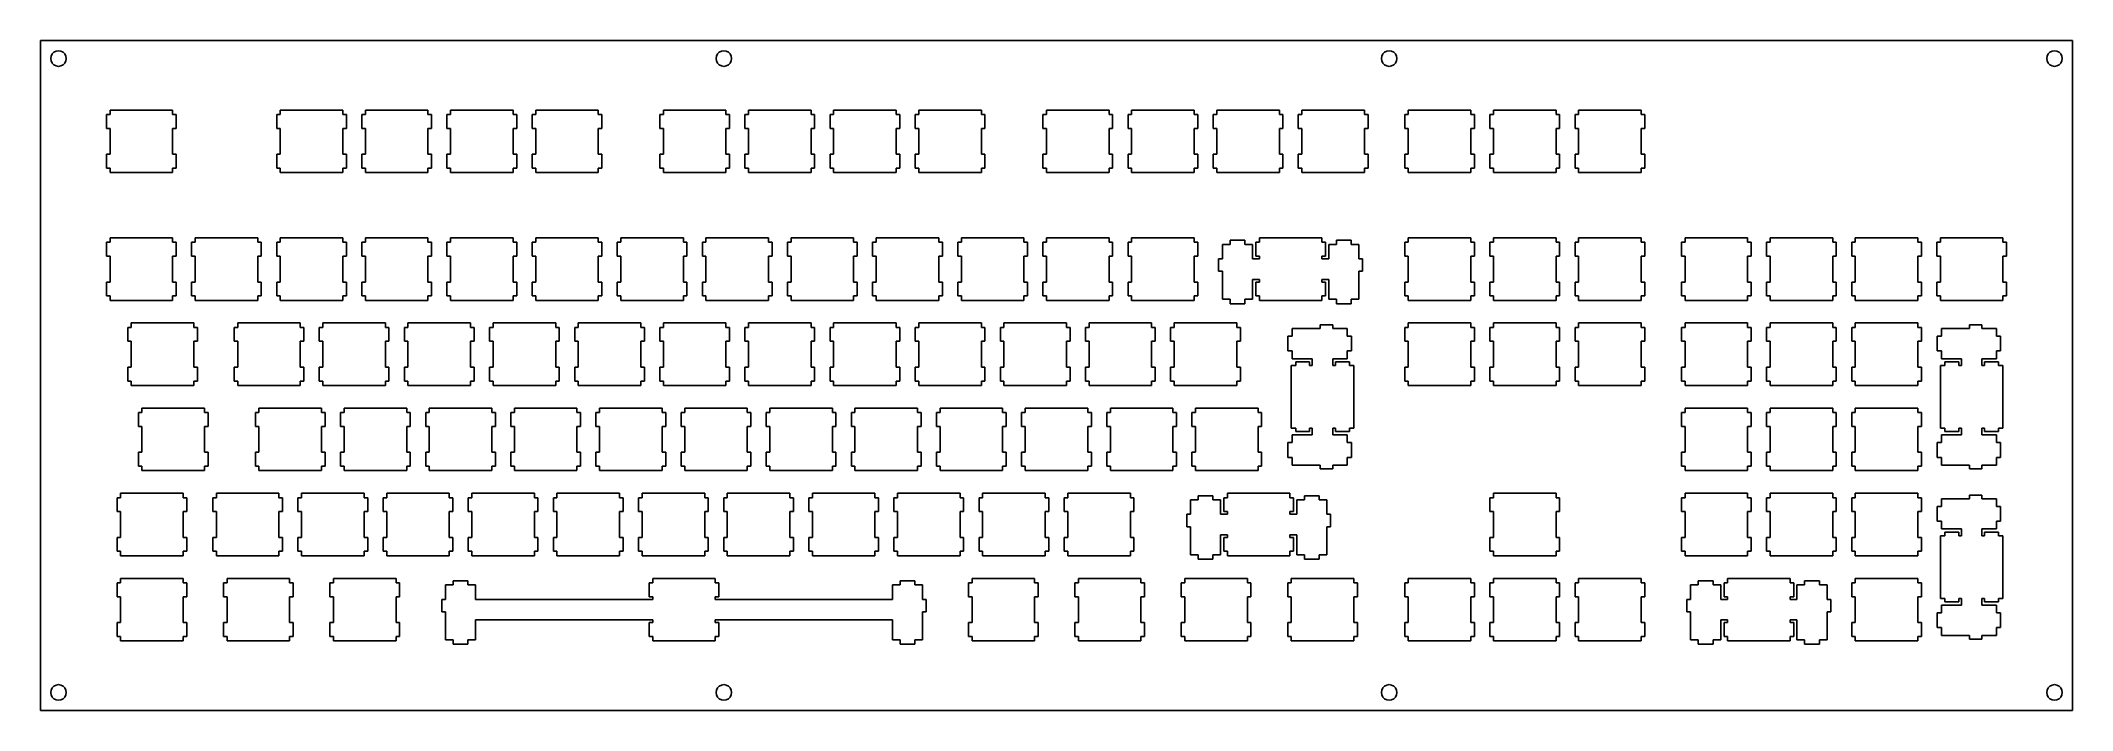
# Model space of a CAD drawing. Extents: x 0 to 455, y 0 to 150.
import ezdxf

# ---------------------------------------------------------------- set-up
doc = ezdxf.new("R2010")
doc.units = 0
doc.layers.get('0').update_dxf_attribs({"linetype": 'CONTINUOUS'})

msp = doc.modelspace()

# ---------------------------------------------------------------- linework, layer by layer
at = {"color": 0}
for p, q in [((0.09508, 150.188), (454.72, 150.188)), ((0.09508, 0.36242), (0.09508, 150.188)), ((454.72, 150.188), (454.72, 0.36242)), ((2.42948, 146.729), (2.34404, 146.189)), ((2.34404, 146.189), (2.42948, 145.649)), ((2.67891, 147.217), (2.42948, 146.729)), ((2.42948, 145.649), (2.67891, 145.161)), ((3.06614, 147.604), (2.67891, 147.217)), ((3.55395, 147.854), (3.06614, 147.604)), ((4.09416, 147.939), (3.55395, 147.854)), ((4.63434, 147.854), (4.09416, 147.939)), ((5.12216, 147.604), (4.63434, 147.854)), ((5.5094, 147.217), (5.12216, 147.604)), ((5.75881, 146.729), (5.5094, 147.217)), ((5.5094, 145.161), (5.75881, 145.649)), ((5.84426, 146.189), (5.75881, 146.729)), ((5.75881, 145.649), (5.84426, 146.189)), ((151.305, 146.729), (151.219, 146.189)), ((151.219, 146.189), (151.305, 145.649)), ((151.554, 147.217), (151.305, 146.729)), ((151.305, 145.649), (151.554, 145.161)), ((151.941, 147.604), (151.554, 147.217)), ((152.429, 147.854), (151.941, 147.604)), ((152.969, 147.939), (152.429, 147.854)), ((153.511, 147.854), (152.969, 147.939)), ((153.997, 147.604), (153.511, 147.854)), ((154.386, 147.217), (153.997, 147.604)), ((154.634, 146.729), (154.386, 147.217)), ((154.386, 145.161), (154.634, 145.649)), ((154.719, 146.189), (154.634, 146.729)), ((154.634, 145.649), (154.719, 146.189)), ((300.181, 146.729), (300.094, 146.189)), ((300.094, 146.189), (300.181, 145.649)), ((300.429, 147.217), (300.181, 146.729)), ((300.181, 145.649), (300.429, 145.161)), ((300.816, 147.604), (300.429, 147.217)), ((301.304, 147.854), (300.816, 147.604)), ((301.844, 147.939), (301.304, 147.854)), ((302.386, 147.854), (301.844, 147.939)), ((302.873, 147.604), (302.386, 147.854)), ((303.261, 147.217), (302.873, 147.604)), ((303.51, 146.729), (303.261, 147.217)), ((303.261, 145.161), (303.51, 145.649)), ((303.594, 146.189), (303.51, 146.729)), ((303.51, 145.649), (303.594, 146.189)), ((449.054, 146.729), (448.97, 146.189)), ((448.97, 146.189), (449.054, 145.649)), ((449.305, 147.217), (449.054, 146.729)), ((449.054, 145.649), (449.305, 145.161)), ((449.689, 147.604), (449.305, 147.217)), ((450.18, 147.854), (449.689, 147.604)), ((450.719, 147.939), (450.18, 147.854)), ((451.259, 147.854), (450.719, 147.939)), ((451.75, 147.604), (451.259, 147.854)), ((452.134, 147.217), (451.75, 147.604)), ((452.385, 146.729), (452.134, 147.217)), ((452.134, 145.161), (452.385, 145.649)), ((452.469, 146.189), (452.385, 146.729)), ((452.385, 145.649), (452.469, 146.189)), ((2.67891, 145.161), (3.06614, 144.774)), ((3.06614, 144.774), (3.55395, 144.525)), ((3.55395, 144.525), (4.09416, 144.439)), ((4.09416, 144.439), (4.63434, 144.525)), ((4.63434, 144.525), (5.12216, 144.774)), ((5.12216, 144.774), (5.5094, 145.161)), ((151.554, 145.161), (151.941, 144.774)), ((151.941, 144.774), (152.429, 144.525)), ((152.429, 144.525), (152.969, 144.439)), ((152.969, 144.439), (153.511, 144.525)), ((153.511, 144.525), (153.997, 144.774)), ((153.997, 144.774), (154.386, 145.161)), ((300.429, 145.161), (300.816, 144.774)), ((300.816, 144.774), (301.304, 144.525)), ((301.304, 144.525), (301.844, 144.439)), ((301.844, 144.439), (302.386, 144.525)), ((302.386, 144.525), (302.873, 144.774)), ((302.873, 144.774), (303.261, 145.161)), ((449.305, 145.161), (449.689, 144.774)), ((449.689, 144.774), (450.18, 144.525)), ((450.18, 144.525), (450.719, 144.439)), ((450.719, 144.439), (451.259, 144.525)), ((451.259, 144.525), (451.75, 144.774)), ((451.75, 144.774), (452.134, 145.161)), ((15.62, 133.664), (14.818, 133.664)), ((14.818, 133.664), (14.818, 130.564)), ((15.62, 134.663), (15.62, 133.664)), ((29.6195, 134.663), (15.62, 134.663)), ((29.6195, 133.664), (29.6195, 134.663)), ((30.4188, 133.664), (29.6195, 133.664)), ((30.4188, 130.564), (30.4188, 133.664)), ((53.7199, 133.664), (52.9195, 133.664)), ((52.9195, 133.664), (52.9195, 130.564)), ((53.7199, 134.663), (53.7199, 133.664)), ((67.7196, 134.663), (53.7199, 134.663)), ((67.7196, 133.664), (67.7196, 134.663)), ((68.519, 133.664), (67.7196, 133.664)), ((68.519, 130.564), (68.519, 133.664)), ((72.7699, 133.664), (71.9695, 133.664)), ((71.9695, 133.664), (71.9695, 130.564)), ((72.7699, 134.663), (72.7699, 133.664)), ((86.7696, 134.663), (72.7699, 134.663)), ((86.7696, 133.664), (86.7696, 134.663)), ((87.569, 133.664), (86.7696, 133.664)), ((87.569, 130.564), (87.569, 133.664)), ((91.8199, 133.664), (91.0195, 133.664)), ((91.0195, 133.664), (91.0195, 130.564)), ((91.8199, 134.663), (91.8199, 133.664)), ((105.82, 134.663), (91.8199, 134.663)), ((105.82, 133.664), (105.82, 134.663)), ((106.619, 133.664), (105.82, 133.664)), ((106.619, 130.564), (106.619, 133.664)), ((110.869, 133.664), (110.069, 133.664)), ((110.069, 133.664), (110.069, 130.564)), ((110.869, 134.663), (110.869, 133.664)), ((124.868, 134.663), (110.869, 134.663)), ((124.868, 133.664), (124.868, 134.663)), ((125.669, 133.664), (124.868, 133.664)), ((125.669, 130.564), (125.669, 133.664)), ((139.445, 133.664), (138.643, 133.664)), ((138.643, 133.664), (138.643, 130.564)), ((139.445, 134.663), (139.445, 133.664)), ((153.445, 134.663), (139.445, 134.663)), ((153.445, 133.664), (153.445, 134.663)), ((154.244, 133.664), (153.445, 133.664)), ((154.244, 130.564), (154.244, 133.664)), ((158.495, 133.664), (157.694, 133.664)), ((157.694, 133.664), (157.694, 130.564)), ((158.495, 134.663), (158.495, 133.664)), ((172.495, 134.663), (158.495, 134.663)), ((172.495, 133.664), (172.495, 134.663)), ((173.294, 133.664), (172.495, 133.664)), ((173.294, 130.564), (173.294, 133.664)), ((177.545, 133.664), (176.744, 133.664)), ((176.744, 133.664), (176.744, 130.564)), ((177.545, 134.663), (177.545, 133.664)), ((191.545, 134.663), (177.545, 134.663)), ((191.545, 133.664), (191.545, 134.663)), ((192.344, 133.664), (191.545, 133.664)), ((192.344, 130.564), (192.344, 133.664)), ((196.595, 133.664), (195.794, 133.664)), ((195.794, 133.664), (195.794, 130.564)), ((196.595, 134.663), (196.595, 133.664)), ((210.595, 134.663), (196.595, 134.663)), ((210.595, 133.664), (210.595, 134.663)), ((211.394, 133.664), (210.595, 133.664)), ((211.394, 130.564), (211.394, 133.664)), ((225.17, 133.664), (224.369, 133.664)), ((224.369, 133.664), (224.369, 130.564)), ((225.17, 134.663), (225.17, 133.664)), ((239.17, 134.663), (225.17, 134.663)), ((239.17, 133.664), (239.17, 134.663)), ((239.969, 133.664), (239.17, 133.664)), ((239.969, 130.564), (239.969, 133.664)), ((244.22, 133.664), (243.419, 133.664)), ((243.419, 133.664), (243.419, 130.564)), ((244.22, 134.663), (244.22, 133.664)), ((258.22, 134.663), (244.22, 134.663)), ((258.22, 133.664), (258.22, 134.663)), ((259.019, 133.664), (258.22, 133.664)), ((259.019, 130.564), (259.019, 133.664)), ((263.27, 133.664), (262.469, 133.664)), ((262.469, 133.664), (262.469, 130.564)), ((263.27, 134.663), (263.27, 133.664)), ((277.27, 134.663), (263.27, 134.663)), ((277.27, 133.664), (277.27, 134.663)), ((278.069, 133.664), (277.27, 133.664)), ((278.069, 130.564), (278.069, 133.664)), ((282.32, 133.664), (281.519, 133.664)), ((281.519, 133.664), (281.519, 130.564)), ((282.32, 134.663), (282.32, 133.664)), ((296.32, 134.663), (282.32, 134.663)), ((296.32, 133.664), (296.32, 134.663)), ((297.119, 133.664), (296.32, 133.664)), ((297.119, 130.564), (297.119, 133.664)), ((306.131, 133.664), (305.332, 133.664)), ((305.332, 133.664), (305.332, 130.564)), ((306.131, 134.663), (306.131, 133.664)), ((320.132, 134.663), (306.131, 134.663)), ((320.132, 133.664), (320.132, 134.663)), ((320.931, 133.664), (320.132, 133.664)), ((320.931, 130.564), (320.931, 133.664)), ((325.181, 133.664), (324.382, 133.664)), ((324.382, 133.664), (324.382, 130.564)), ((325.181, 134.663), (325.181, 133.664)), ((339.182, 134.663), (325.181, 134.663)), ((339.182, 133.664), (339.182, 134.663)), ((339.981, 133.664), (339.182, 133.664)), ((339.981, 130.564), (339.981, 133.664)), ((344.231, 133.664), (343.432, 133.664)), ((343.432, 133.664), (343.432, 130.564)), ((344.231, 134.663), (344.231, 133.664)), ((358.232, 134.663), (344.231, 134.663)), ((358.232, 133.664), (358.232, 134.663)), ((359.033, 133.664), (358.232, 133.664)), ((359.033, 130.564), (359.033, 133.664)), ((14.818, 130.564), (15.62, 130.564)), ((15.62, 130.564), (15.62, 124.765)), ((29.6195, 124.765), (29.6195, 130.564)), ((29.6195, 130.564), (30.4188, 130.564)), ((52.9195, 130.564), (53.7199, 130.564)), ((53.7199, 130.564), (53.7199, 124.765)), ((67.7196, 124.765), (67.7196, 130.564)), ((67.7196, 130.564), (68.519, 130.564)), ((71.9695, 130.564), (72.7699, 130.564)), ((72.7699, 130.564), (72.7699, 124.765)), ((86.7696, 124.765), (86.7696, 130.564)), ((86.7696, 130.564), (87.569, 130.564)), ((91.0195, 130.564), (91.8199, 130.564)), ((91.8199, 130.564), (91.8199, 124.765)), ((105.82, 124.765), (105.82, 130.564)), ((105.82, 130.564), (106.619, 130.564)), ((110.069, 130.564), (110.869, 130.564)), ((110.869, 130.564), (110.869, 124.765)), ((124.868, 124.765), (124.868, 130.564)), ((124.868, 130.564), (125.669, 130.564)), ((138.643, 130.564), (139.445, 130.564)), ((139.445, 130.564), (139.445, 124.765)), ((153.445, 124.765), (153.445, 130.564)), ((153.445, 130.564), (154.244, 130.564)), ((157.694, 130.564), (158.495, 130.564)), ((158.495, 130.564), (158.495, 124.765)), ((172.495, 124.765), (172.495, 130.564)), ((172.495, 130.564), (173.294, 130.564)), ((176.744, 130.564), (177.545, 130.564)), ((177.545, 130.564), (177.545, 124.765)), ((191.545, 124.765), (191.545, 130.564)), ((191.545, 130.564), (192.344, 130.564)), ((195.794, 130.564), (196.595, 130.564)), ((196.595, 130.564), (196.595, 124.765)), ((210.595, 124.765), (210.595, 130.564)), ((210.595, 130.564), (211.394, 130.564)), ((224.369, 130.564), (225.17, 130.564)), ((225.17, 130.564), (225.17, 124.765)), ((239.17, 124.765), (239.17, 130.564)), ((239.17, 130.564), (239.969, 130.564)), ((243.419, 130.564), (244.22, 130.564)), ((244.22, 130.564), (244.22, 124.765)), ((258.22, 124.765), (258.22, 130.564)), ((258.22, 130.564), (259.019, 130.564)), ((262.469, 130.564), (263.27, 130.564)), ((263.27, 130.564), (263.27, 124.765)), ((277.27, 124.765), (277.27, 130.564)), ((277.27, 130.564), (278.069, 130.564)), ((281.519, 130.564), (282.32, 130.564)), ((282.32, 130.564), (282.32, 124.765)), ((296.32, 124.765), (296.32, 130.564)), ((296.32, 130.564), (297.119, 130.564)), ((305.332, 130.564), (306.131, 130.564)), ((306.131, 130.564), (306.131, 124.765)), ((320.132, 124.765), (320.132, 130.564)), ((320.132, 130.564), (320.931, 130.564)), ((324.382, 130.564), (325.181, 130.564)), ((325.181, 130.564), (325.181, 124.765)), ((339.182, 124.765), (339.182, 130.564)), ((339.182, 130.564), (339.981, 130.564)), ((343.432, 130.564), (344.231, 130.564)), ((344.231, 130.564), (344.231, 124.765)), ((358.232, 124.765), (358.232, 130.564)), ((358.232, 130.564), (359.033, 130.564)), ((15.62, 124.765), (14.818, 124.765)), ((14.818, 124.765), (14.818, 121.664)), ((30.4188, 124.765), (29.6195, 124.765)), ((30.4188, 121.664), (30.4188, 124.765)), ((53.7199, 124.765), (52.9195, 124.765)), ((52.9195, 124.765), (52.9195, 121.664)), ((68.519, 124.765), (67.7196, 124.765)), ((68.519, 121.664), (68.519, 124.765)), ((72.7699, 124.765), (71.9695, 124.765)), ((71.9695, 124.765), (71.9695, 121.664)), ((87.569, 124.765), (86.7696, 124.765)), ((87.569, 121.664), (87.569, 124.765)), ((91.8199, 124.765), (91.0195, 124.765)), ((91.0195, 124.765), (91.0195, 121.664)), ((106.619, 124.765), (105.82, 124.765)), ((106.619, 121.664), (106.619, 124.765)), ((110.869, 124.765), (110.069, 124.765)), ((110.069, 124.765), (110.069, 121.664)), ((125.669, 124.765), (124.868, 124.765)), ((125.669, 121.664), (125.669, 124.765)), ((139.445, 124.765), (138.643, 124.765)), ((138.643, 124.765), (138.643, 121.664)), ((154.244, 124.765), (153.445, 124.765)), ((154.244, 121.664), (154.244, 124.765)), ((158.495, 124.765), (157.694, 124.765)), ((157.694, 124.765), (157.694, 121.664)), ((173.294, 124.765), (172.495, 124.765)), ((173.294, 121.664), (173.294, 124.765)), ((177.545, 124.765), (176.744, 124.765)), ((176.744, 124.765), (176.744, 121.664)), ((192.344, 124.765), (191.545, 124.765)), ((192.344, 121.664), (192.344, 124.765)), ((196.595, 124.765), (195.794, 124.765)), ((195.794, 124.765), (195.794, 121.664)), ((211.394, 124.765), (210.595, 124.765)), ((211.394, 121.664), (211.394, 124.765)), ((225.17, 124.765), (224.369, 124.765)), ((224.369, 124.765), (224.369, 121.664)), ((239.969, 124.765), (239.17, 124.765)), ((239.969, 121.664), (239.969, 124.765)), ((244.22, 124.765), (243.419, 124.765)), ((243.419, 124.765), (243.419, 121.664)), ((259.019, 124.765), (258.22, 124.765)), ((259.019, 121.664), (259.019, 124.765)), ((263.27, 124.765), (262.469, 124.765)), ((262.469, 124.765), (262.469, 121.664)), ((278.069, 124.765), (277.27, 124.765)), ((278.069, 121.664), (278.069, 124.765)), ((282.32, 124.765), (281.519, 124.765)), ((281.519, 124.765), (281.519, 121.664)), ((297.119, 124.765), (296.32, 124.765)), ((297.119, 121.664), (297.119, 124.765)), ((306.131, 124.765), (305.332, 124.765)), ((305.332, 124.765), (305.332, 121.664)), ((320.931, 124.765), (320.132, 124.765)), ((320.931, 121.664), (320.931, 124.765)), ((325.181, 124.765), (324.382, 124.765)), ((324.382, 124.765), (324.382, 121.664)), ((339.981, 124.765), (339.182, 124.765)), ((339.981, 121.664), (339.981, 124.765)), ((344.231, 124.765), (343.432, 124.765)), ((343.432, 124.765), (343.432, 121.664)), ((359.033, 124.765), (358.232, 124.765)), ((359.033, 121.664), (359.033, 124.765)), ((14.818, 121.664), (15.62, 121.664)), ((15.62, 121.664), (15.62, 120.664)), ((15.62, 120.664), (29.6195, 120.664)), ((29.6195, 120.664), (29.6195, 121.664)), ((29.6195, 121.664), (30.4188, 121.664)), ((52.9195, 121.664), (53.7199, 121.664)), ((53.7199, 121.664), (53.7199, 120.664)), ((53.7199, 120.664), (67.7196, 120.664)), ((67.7196, 120.664), (67.7196, 121.664)), ((67.7196, 121.664), (68.519, 121.664)), ((71.9695, 121.664), (72.7699, 121.664)), ((72.7699, 121.664), (72.7699, 120.664)), ((72.7699, 120.664), (86.7696, 120.664)), ((86.7696, 120.664), (86.7696, 121.664)), ((86.7696, 121.664), (87.569, 121.664)), ((91.0195, 121.664), (91.8199, 121.664)), ((91.8199, 121.664), (91.8199, 120.664)), ((91.8199, 120.664), (105.82, 120.664)), ((105.82, 120.664), (105.82, 121.664)), ((105.82, 121.664), (106.619, 121.664)), ((110.069, 121.664), (110.869, 121.664)), ((110.869, 121.664), (110.869, 120.664)), ((110.869, 120.664), (124.868, 120.664)), ((124.868, 120.664), (124.868, 121.664)), ((124.868, 121.664), (125.669, 121.664)), ((138.643, 121.664), (139.445, 121.664)), ((139.445, 121.664), (139.445, 120.664)), ((139.445, 120.664), (153.445, 120.664)), ((153.445, 120.664), (153.445, 121.664)), ((153.445, 121.664), (154.244, 121.664)), ((157.694, 121.664), (158.495, 121.664)), ((158.495, 121.664), (158.495, 120.664)), ((158.495, 120.664), (172.495, 120.664)), ((172.495, 120.664), (172.495, 121.664)), ((172.495, 121.664), (173.294, 121.664)), ((176.744, 121.664), (177.545, 121.664)), ((177.545, 121.664), (177.545, 120.664)), ((177.545, 120.664), (191.545, 120.664)), ((191.545, 120.664), (191.545, 121.664)), ((191.545, 121.664), (192.344, 121.664)), ((195.794, 121.664), (196.595, 121.664)), ((196.595, 121.664), (196.595, 120.664)), ((196.595, 120.664), (210.595, 120.664)), ((210.595, 120.664), (210.595, 121.664)), ((210.595, 121.664), (211.394, 121.664)), ((224.369, 121.664), (225.17, 121.664)), ((225.17, 121.664), (225.17, 120.664)), ((225.17, 120.664), (239.17, 120.664)), ((239.17, 120.664), (239.17, 121.664)), ((239.17, 121.664), (239.969, 121.664)), ((243.419, 121.664), (244.22, 121.664)), ((244.22, 121.664), (244.22, 120.664)), ((244.22, 120.664), (258.22, 120.664)), ((258.22, 120.664), (258.22, 121.664)), ((258.22, 121.664), (259.019, 121.664)), ((262.469, 121.664), (263.27, 121.664)), ((263.27, 121.664), (263.27, 120.664)), ((263.27, 120.664), (277.27, 120.664)), ((277.27, 120.664), (277.27, 121.664)), ((277.27, 121.664), (278.069, 121.664)), ((281.519, 121.664), (282.32, 121.664)), ((282.32, 121.664), (282.32, 120.664)), ((282.32, 120.664), (296.32, 120.664)), ((296.32, 120.664), (296.32, 121.664)), ((296.32, 121.664), (297.119, 121.664)), ((305.332, 121.664), (306.131, 121.664)), ((306.131, 121.664), (306.131, 120.664)), ((306.131, 120.664), (320.132, 120.664)), ((320.132, 120.664), (320.132, 121.664)), ((320.132, 121.664), (320.931, 121.664)), ((324.382, 121.664), (325.181, 121.664)), ((325.181, 121.664), (325.181, 120.664)), ((325.181, 120.664), (339.182, 120.664)), ((339.182, 120.664), (339.182, 121.664)), ((339.182, 121.664), (339.981, 121.664)), ((343.432, 121.664), (344.231, 121.664)), ((344.231, 121.664), (344.231, 120.664)), ((344.231, 120.664), (358.232, 120.664)), ((358.232, 120.664), (358.232, 121.664)), ((358.232, 121.664), (359.033, 121.664)), ((15.62, 105.089), (14.818, 105.089)), ((14.818, 105.089), (14.818, 101.989)), ((15.62, 106.088), (15.62, 105.089)), ((29.6195, 106.088), (15.62, 106.088)), ((29.6195, 105.089), (29.6195, 106.088)), ((30.4188, 105.089), (29.6195, 105.089)), ((30.4188, 101.989), (30.4188, 105.089)), ((34.67, 105.089), (33.8694, 105.089)), ((33.8694, 105.089), (33.8694, 101.989)), ((34.67, 106.088), (34.67, 105.089)), ((48.6696, 106.088), (34.67, 106.088)), ((48.6696, 105.089), (48.6696, 106.088)), ((49.469, 105.089), (48.6696, 105.089)), ((49.469, 101.989), (49.469, 105.089)), ((53.7199, 105.089), (52.9195, 105.089)), ((52.9195, 105.089), (52.9195, 101.989)), ((53.7199, 106.088), (53.7199, 105.089)), ((67.7196, 106.088), (53.7199, 106.088)), ((67.7196, 105.089), (67.7196, 106.088)), ((68.519, 105.089), (67.7196, 105.089)), ((68.519, 101.989), (68.519, 105.089)), ((72.7699, 105.089), (71.9695, 105.089)), ((71.9695, 105.089), (71.9695, 101.989)), ((72.7699, 106.088), (72.7699, 105.089)), ((86.7696, 106.088), (72.7699, 106.088)), ((86.7696, 105.089), (86.7696, 106.088)), ((87.569, 105.089), (86.7696, 105.089)), ((87.569, 101.989), (87.569, 105.089)), ((91.8199, 105.089), (91.0195, 105.089)), ((91.0195, 105.089), (91.0195, 101.989)), ((91.8199, 106.088), (91.8199, 105.089)), ((105.82, 106.088), (91.8199, 106.088)), ((105.82, 105.089), (105.82, 106.088)), ((106.619, 105.089), (105.82, 105.089)), ((106.619, 101.989), (106.619, 105.089)), ((110.869, 105.089), (110.069, 105.089)), ((110.069, 105.089), (110.069, 101.989)), ((110.869, 106.088), (110.869, 105.089)), ((124.868, 106.088), (110.869, 106.088)), ((124.868, 105.089), (124.868, 106.088)), ((125.669, 105.089), (124.868, 105.089)), ((125.669, 101.989), (125.669, 105.089)), ((129.92, 105.089), (129.118, 105.089)), ((129.118, 105.089), (129.118, 101.989)), ((129.92, 106.088), (129.92, 105.089)), ((143.92, 106.088), (129.92, 106.088)), ((143.92, 105.089), (143.92, 106.088)), ((144.719, 105.089), (143.92, 105.089)), ((144.719, 101.989), (144.719, 105.089)), ((148.97, 105.089), (148.169, 105.089)), ((148.169, 105.089), (148.169, 101.989)), ((148.97, 106.088), (148.97, 105.089)), ((162.97, 106.088), (148.97, 106.088)), ((162.97, 105.089), (162.97, 106.088)), ((163.769, 105.089), (162.97, 105.089)), ((163.769, 101.989), (163.769, 105.089)), ((168.02, 105.089), (167.219, 105.089)), ((167.219, 105.089), (167.219, 101.989)), ((168.02, 106.088), (168.02, 105.089)), ((182.02, 106.088), (168.02, 106.088)), ((182.02, 105.089), (182.02, 106.088)), ((182.819, 105.089), (182.02, 105.089)), ((182.819, 101.989), (182.819, 105.089)), ((187.07, 105.089), (186.269, 105.089)), ((186.269, 105.089), (186.269, 101.989)), ((187.07, 106.088), (187.07, 105.089)), ((201.07, 106.088), (187.07, 106.088)), ((201.07, 105.089), (201.07, 106.088)), ((201.869, 105.089), (201.07, 105.089)), ((201.869, 101.989), (201.869, 105.089)), ((206.12, 105.089), (205.319, 105.089)), ((205.319, 105.089), (205.319, 101.989)), ((206.12, 106.088), (206.12, 105.089)), ((220.12, 106.088), (206.12, 106.088)), ((220.12, 105.089), (220.12, 106.088)), ((220.919, 105.089), (220.12, 105.089)), ((220.919, 101.989), (220.919, 105.089)), ((225.17, 105.089), (224.369, 105.089)), ((224.369, 105.089), (224.369, 101.989)), ((225.17, 106.088), (225.17, 105.089)), ((239.17, 106.088), (225.17, 106.088)), ((239.17, 105.089), (239.17, 106.088)), ((239.969, 105.089), (239.17, 105.089)), ((239.969, 101.989), (239.969, 105.089)), ((244.22, 105.089), (243.419, 105.089)), ((243.419, 105.089), (243.419, 101.989)), ((244.22, 106.088), (244.22, 105.089)), ((258.22, 106.088), (244.22, 106.088)), ((258.22, 105.089), (258.22, 106.088)), ((259.019, 105.089), (258.22, 105.089)), ((259.019, 101.989), (259.019, 105.089)), ((266.244, 104.619), (264.52, 104.619)), ((264.52, 104.619), (264.52, 101.389)), ((269.544, 105.538), (266.244, 105.538)), ((266.244, 105.538), (266.244, 104.619)), ((269.544, 104.619), (269.544, 105.538)), ((271.27, 104.619), (269.544, 104.619)), ((271.27, 101.389), (271.27, 104.619)), ((272.795, 105.089), (271.994, 105.089)), ((271.994, 105.089), (271.994, 101.989)), ((272.795, 106.088), (272.795, 105.089)), ((286.795, 106.088), (272.795, 106.088)), ((286.795, 105.089), (286.795, 106.088)), ((287.594, 105.089), (286.795, 105.089)), ((287.594, 101.989), (287.594, 105.089)), ((290.044, 104.619), (288.32, 104.619)), ((288.32, 104.619), (288.32, 101.389)), ((293.344, 105.538), (290.044, 105.538)), ((290.044, 105.538), (290.044, 104.619)), ((293.344, 104.619), (293.344, 105.538)), ((295.07, 104.619), (293.344, 104.619)), ((295.07, 101.389), (295.07, 104.619)), ((306.131, 105.089), (305.332, 105.089)), ((305.332, 105.089), (305.332, 101.989)), ((306.131, 106.088), (306.131, 105.089)), ((320.132, 106.088), (306.131, 106.088)), ((320.132, 105.089), (320.132, 106.088)), ((320.931, 105.089), (320.132, 105.089)), ((320.931, 101.989), (320.931, 105.089)), ((325.181, 105.089), (324.382, 105.089)), ((324.382, 105.089), (324.382, 101.989)), ((325.181, 106.088), (325.181, 105.089)), ((339.182, 106.088), (325.181, 106.088)), ((339.182, 105.089), (339.182, 106.088)), ((339.981, 105.089), (339.182, 105.089)), ((339.981, 101.989), (339.981, 105.089)), ((344.231, 105.089), (343.432, 105.089)), ((343.432, 105.089), (343.432, 101.989)), ((344.231, 106.088), (344.231, 105.089)), ((358.232, 106.088), (344.231, 106.088)), ((358.232, 105.089), (358.232, 106.088)), ((359.033, 105.089), (358.232, 105.089)), ((359.033, 101.989), (359.033, 105.089)), ((368.046, 105.089), (367.245, 105.089)), ((367.245, 105.089), (367.245, 101.989)), ((368.046, 106.088), (368.046, 105.089)), ((382.044, 106.088), (368.046, 106.088)), ((382.044, 105.089), (382.044, 106.088)), ((382.845, 105.089), (382.044, 105.089)), ((382.845, 101.989), (382.845, 105.089)), ((387.096, 105.089), (386.295, 105.089)), ((386.295, 105.089), (386.295, 101.989)), ((387.096, 106.088), (387.096, 105.089)), ((401.094, 106.088), (387.096, 106.088)), ((401.094, 105.089), (401.094, 106.088)), ((401.895, 105.089), (401.094, 105.089)), ((401.895, 101.989), (401.895, 105.089)), ((406.146, 105.089), (405.345, 105.089)), ((405.345, 105.089), (405.345, 101.989)), ((406.146, 106.088), (406.146, 105.089)), ((420.144, 106.088), (406.146, 106.088)), ((420.144, 105.089), (420.144, 106.088)), ((420.945, 105.089), (420.144, 105.089)), ((420.945, 101.989), (420.945, 105.089)), ((425.196, 105.089), (424.395, 105.089)), ((424.395, 105.089), (424.395, 101.989)), ((425.196, 106.088), (425.196, 105.089)), ((439.194, 106.088), (425.196, 106.088)), ((439.194, 105.089), (439.194, 106.088)), ((439.995, 105.089), (439.194, 105.089)), ((439.995, 101.989), (439.995, 105.089)), ((14.818, 101.989), (15.62, 101.989)), ((15.62, 101.989), (15.62, 96.1884)), ((29.6195, 96.1884), (29.6195, 101.989)), ((29.6195, 101.989), (30.4188, 101.989)), ((33.8694, 101.989), (34.67, 101.989)), ((34.67, 101.989), (34.67, 96.1884)), ((48.6696, 96.1884), (48.6696, 101.989)), ((48.6696, 101.989), (49.469, 101.989)), ((52.9195, 101.989), (53.7199, 101.989)), ((53.7199, 101.989), (53.7199, 96.1884)), ((67.7196, 96.1884), (67.7196, 101.989)), ((67.7196, 101.989), (68.519, 101.989)), ((71.9695, 101.989), (72.7699, 101.989)), ((72.7699, 101.989), (72.7699, 96.1884)), ((86.7696, 96.1884), (86.7696, 101.989)), ((86.7696, 101.989), (87.569, 101.989)), ((91.0195, 101.989), (91.8199, 101.989)), ((91.8199, 101.989), (91.8199, 96.1884)), ((105.82, 96.1884), (105.82, 101.989)), ((105.82, 101.989), (106.619, 101.989)), ((110.069, 101.989), (110.869, 101.989)), ((110.869, 101.989), (110.869, 96.1884)), ((124.868, 96.1884), (124.868, 101.989)), ((124.868, 101.989), (125.669, 101.989)), ((129.118, 101.989), (129.92, 101.989)), ((129.92, 101.989), (129.92, 96.1884)), ((143.92, 96.1884), (143.92, 101.989)), ((143.92, 101.989), (144.719, 101.989)), ((148.169, 101.989), (148.97, 101.989)), ((148.97, 101.989), (148.97, 96.1884)), ((162.97, 96.1884), (162.97, 101.989)), ((162.97, 101.989), (163.769, 101.989)), ((167.219, 101.989), (168.02, 101.989)), ((168.02, 101.989), (168.02, 96.1884)), ((182.02, 96.1884), (182.02, 101.989)), ((182.02, 101.989), (182.819, 101.989)), ((186.269, 101.989), (187.07, 101.989)), ((187.07, 101.989), (187.07, 96.1884)), ((201.07, 96.1884), (201.07, 101.989)), ((201.07, 101.989), (201.869, 101.989)), ((205.319, 101.989), (206.12, 101.989)), ((206.12, 101.989), (206.12, 96.1884)), ((220.12, 96.1884), (220.12, 101.989)), ((220.12, 101.989), (220.919, 101.989)), ((224.369, 101.989), (225.17, 101.989)), ((225.17, 101.989), (225.17, 96.1884)), ((239.17, 96.1884), (239.17, 101.989)), ((239.17, 101.989), (239.969, 101.989)), ((243.419, 101.989), (244.22, 101.989)), ((244.22, 101.989), (244.22, 96.1884)), ((258.22, 96.1884), (258.22, 101.989)), ((258.22, 101.989), (259.019, 101.989)), ((264.52, 101.389), (263.694, 101.389)), ((263.694, 101.389), (263.694, 98.589)), ((272.795, 101.389), (271.27, 101.389)), ((271.994, 101.989), (272.795, 101.989)), ((272.795, 101.989), (272.795, 101.389)), ((286.795, 101.389), (286.795, 101.989)), ((286.795, 101.989), (287.594, 101.989)), ((288.32, 101.389), (286.795, 101.389)), ((295.895, 101.389), (295.07, 101.389)), ((295.895, 98.589), (295.895, 101.389)), ((305.332, 101.989), (306.131, 101.989)), ((306.131, 101.989), (306.131, 96.1884)), ((320.132, 96.1884), (320.132, 101.989)), ((320.132, 101.989), (320.931, 101.989)), ((324.382, 101.989), (325.181, 101.989)), ((325.181, 101.989), (325.181, 96.1884)), ((339.182, 96.1884), (339.182, 101.989)), ((339.182, 101.989), (339.981, 101.989)), ((343.432, 101.989), (344.231, 101.989)), ((344.231, 101.989), (344.231, 96.1884)), ((358.232, 96.1884), (358.232, 101.989)), ((358.232, 101.989), (359.033, 101.989)), ((367.245, 101.989), (368.046, 101.989)), ((368.046, 101.989), (368.046, 96.1884)), ((382.044, 96.1884), (382.044, 101.989)), ((382.044, 101.989), (382.845, 101.989)), ((386.295, 101.989), (387.096, 101.989)), ((387.096, 101.989), (387.096, 96.1884)), ((401.094, 96.1884), (401.094, 101.989)), ((401.094, 101.989), (401.895, 101.989)), ((405.345, 101.989), (406.146, 101.989)), ((406.146, 101.989), (406.146, 96.1884)), ((420.144, 96.1884), (420.144, 101.989)), ((420.144, 101.989), (420.945, 101.989)), ((424.395, 101.989), (425.196, 101.989)), ((425.196, 101.989), (425.196, 96.1884)), ((439.194, 96.1884), (439.194, 101.989)), ((439.194, 101.989), (439.995, 101.989)), ((15.62, 96.1884), (14.818, 96.1884)), ((14.818, 96.1884), (14.818, 93.0892)), ((30.4188, 96.1884), (29.6195, 96.1884)), ((30.4188, 93.0892), (30.4188, 96.1884)), ((34.67, 96.1884), (33.8694, 96.1884)), ((33.8694, 96.1884), (33.8694, 93.0892)), ((49.469, 96.1884), (48.6696, 96.1884)), ((49.469, 93.0892), (49.469, 96.1884)), ((53.7199, 96.1884), (52.9195, 96.1884)), ((52.9195, 96.1884), (52.9195, 93.0892)), ((68.519, 96.1884), (67.7196, 96.1884)), ((68.519, 93.0892), (68.519, 96.1884)), ((72.7699, 96.1884), (71.9695, 96.1884)), ((71.9695, 96.1884), (71.9695, 93.0892)), ((87.569, 96.1884), (86.7696, 96.1884)), ((87.569, 93.0892), (87.569, 96.1884)), ((91.8199, 96.1884), (91.0195, 96.1884)), ((91.0195, 96.1884), (91.0195, 93.0892)), ((106.619, 96.1884), (105.82, 96.1884)), ((106.619, 93.0892), (106.619, 96.1884)), ((110.869, 96.1884), (110.069, 96.1884)), ((110.069, 96.1884), (110.069, 93.0892)), ((125.669, 96.1884), (124.868, 96.1884)), ((125.669, 93.0892), (125.669, 96.1884)), ((129.92, 96.1884), (129.118, 96.1884)), ((129.118, 96.1884), (129.118, 93.0892)), ((144.719, 96.1884), (143.92, 96.1884)), ((144.719, 93.0892), (144.719, 96.1884)), ((148.97, 96.1884), (148.169, 96.1884)), ((148.169, 96.1884), (148.169, 93.0892)), ((163.769, 96.1884), (162.97, 96.1884)), ((163.769, 93.0892), (163.769, 96.1884)), ((168.02, 96.1884), (167.219, 96.1884)), ((167.219, 96.1884), (167.219, 93.0892)), ((182.819, 96.1884), (182.02, 96.1884)), ((182.819, 93.0892), (182.819, 96.1884)), ((187.07, 96.1884), (186.269, 96.1884)), ((186.269, 96.1884), (186.269, 93.0892)), ((201.869, 96.1884), (201.07, 96.1884)), ((201.869, 93.0892), (201.869, 96.1884)), ((206.12, 96.1884), (205.319, 96.1884)), ((205.319, 96.1884), (205.319, 93.0892)), ((220.919, 96.1884), (220.12, 96.1884)), ((220.919, 93.0892), (220.919, 96.1884)), ((225.17, 96.1884), (224.369, 96.1884)), ((224.369, 96.1884), (224.369, 93.0892)), ((239.969, 96.1884), (239.17, 96.1884)), ((239.969, 93.0892), (239.969, 96.1884)), ((244.22, 96.1884), (243.419, 96.1884)), ((243.419, 96.1884), (243.419, 93.0892)), ((259.019, 96.1884), (258.22, 96.1884)), ((259.019, 93.0892), (259.019, 96.1884)), ((263.694, 98.589), (264.52, 98.589)), ((264.52, 98.589), (264.52, 92.3188)), ((271.27, 92.3188), (271.27, 96.7892)), ((271.27, 96.7892), (272.795, 96.7892)), ((272.795, 96.1884), (271.994, 96.1884)), ((271.994, 96.1884), (271.994, 93.0892)), ((272.795, 96.7892), (272.795, 96.1884)), ((286.795, 96.1884), (286.795, 96.7892)), ((286.795, 96.7892), (288.32, 96.7892)), ((287.594, 96.1884), (286.795, 96.1884)), ((287.594, 93.0892), (287.594, 96.1884)), ((288.32, 96.7892), (288.32, 92.3188)), ((295.07, 92.3188), (295.07, 98.589)), ((295.07, 98.589), (295.895, 98.589)), ((306.131, 96.1884), (305.332, 96.1884)), ((305.332, 96.1884), (305.332, 93.0892)), ((320.931, 96.1884), (320.132, 96.1884)), ((320.931, 93.0892), (320.931, 96.1884)), ((325.181, 96.1884), (324.382, 96.1884)), ((324.382, 96.1884), (324.382, 93.0892)), ((339.981, 96.1884), (339.182, 96.1884)), ((339.981, 93.0892), (339.981, 96.1884)), ((344.231, 96.1884), (343.432, 96.1884)), ((343.432, 96.1884), (343.432, 93.0892)), ((359.033, 96.1884), (358.232, 96.1884)), ((359.033, 93.0892), (359.033, 96.1884)), ((368.046, 96.1884), (367.245, 96.1884)), ((367.245, 96.1884), (367.245, 93.0892)), ((382.845, 96.1884), (382.044, 96.1884)), ((382.845, 93.0892), (382.845, 96.1884)), ((387.096, 96.1884), (386.295, 96.1884)), ((386.295, 96.1884), (386.295, 93.0892)), ((401.895, 96.1884), (401.094, 96.1884)), ((401.895, 93.0892), (401.895, 96.1884)), ((406.146, 96.1884), (405.345, 96.1884)), ((405.345, 96.1884), (405.345, 93.0892)), ((420.945, 96.1884), (420.144, 96.1884)), ((420.945, 93.0892), (420.945, 96.1884)), ((425.196, 96.1884), (424.395, 96.1884)), ((424.395, 96.1884), (424.395, 93.0892)), ((439.995, 96.1884), (439.194, 96.1884)), ((439.995, 93.0892), (439.995, 96.1884)), ((14.818, 93.0892), (15.62, 93.0892)), ((15.62, 93.0892), (15.62, 92.0888)), ((15.62, 92.0888), (29.6195, 92.0888)), ((29.6195, 92.0888), (29.6195, 93.0892)), ((29.6195, 93.0892), (30.4188, 93.0892)), ((33.8694, 93.0892), (34.67, 93.0892)), ((34.67, 93.0892), (34.67, 92.0888)), ((34.67, 92.0888), (48.6696, 92.0888)), ((48.6696, 92.0888), (48.6696, 93.0892)), ((48.6696, 93.0892), (49.469, 93.0892)), ((52.9195, 93.0892), (53.7199, 93.0892)), ((53.7199, 93.0892), (53.7199, 92.0888)), ((53.7199, 92.0888), (67.7196, 92.0888)), ((67.7196, 92.0888), (67.7196, 93.0892)), ((67.7196, 93.0892), (68.519, 93.0892)), ((71.9695, 93.0892), (72.7699, 93.0892)), ((72.7699, 93.0892), (72.7699, 92.0888)), ((72.7699, 92.0888), (86.7696, 92.0888)), ((86.7696, 92.0888), (86.7696, 93.0892)), ((86.7696, 93.0892), (87.569, 93.0892)), ((91.0195, 93.0892), (91.8199, 93.0892)), ((91.8199, 93.0892), (91.8199, 92.0888)), ((91.8199, 92.0888), (105.82, 92.0888)), ((105.82, 92.0888), (105.82, 93.0892)), ((105.82, 93.0892), (106.619, 93.0892)), ((110.069, 93.0892), (110.869, 93.0892)), ((110.869, 93.0892), (110.869, 92.0888)), ((110.869, 92.0888), (124.868, 92.0888)), ((124.868, 92.0888), (124.868, 93.0892)), ((124.868, 93.0892), (125.669, 93.0892)), ((129.118, 93.0892), (129.92, 93.0892)), ((129.92, 93.0892), (129.92, 92.0888)), ((129.92, 92.0888), (143.92, 92.0888)), ((143.92, 92.0888), (143.92, 93.0892)), ((143.92, 93.0892), (144.719, 93.0892)), ((148.169, 93.0892), (148.97, 93.0892)), ((148.97, 93.0892), (148.97, 92.0888)), ((148.97, 92.0888), (162.97, 92.0888)), ((162.97, 92.0888), (162.97, 93.0892)), ((162.97, 93.0892), (163.769, 93.0892)), ((167.219, 93.0892), (168.02, 93.0892)), ((168.02, 93.0892), (168.02, 92.0888)), ((168.02, 92.0888), (182.02, 92.0888)), ((182.02, 92.0888), (182.02, 93.0892)), ((182.02, 93.0892), (182.819, 93.0892)), ((186.269, 93.0892), (187.07, 93.0892)), ((187.07, 93.0892), (187.07, 92.0888)), ((187.07, 92.0888), (201.07, 92.0888)), ((201.07, 92.0888), (201.07, 93.0892)), ((201.07, 93.0892), (201.869, 93.0892)), ((205.319, 93.0892), (206.12, 93.0892)), ((206.12, 93.0892), (206.12, 92.0888)), ((206.12, 92.0888), (220.12, 92.0888)), ((220.12, 92.0888), (220.12, 93.0892)), ((220.12, 93.0892), (220.919, 93.0892)), ((224.369, 93.0892), (225.17, 93.0892)), ((225.17, 93.0892), (225.17, 92.0888)), ((225.17, 92.0888), (239.17, 92.0888)), ((239.17, 92.0888), (239.17, 93.0892)), ((239.17, 93.0892), (239.969, 93.0892)), ((243.419, 93.0892), (244.22, 93.0892)), ((244.22, 93.0892), (244.22, 92.0888)), ((244.22, 92.0888), (258.22, 92.0888)), ((258.22, 92.0888), (258.22, 93.0892)), ((258.22, 93.0892), (259.019, 93.0892)), ((264.52, 92.3188), (266.244, 92.3188)), ((266.244, 92.3188), (266.244, 91.3391)), ((266.244, 91.3391), (269.544, 91.3391)), ((269.544, 91.3391), (269.544, 92.3188)), ((269.544, 92.3188), (271.27, 92.3188)), ((271.994, 93.0892), (272.795, 93.0892)), ((272.795, 93.0892), (272.795, 92.0888)), ((272.795, 92.0888), (286.795, 92.0888)), ((286.795, 92.0888), (286.795, 93.0892)), ((286.795, 93.0892), (287.594, 93.0892)), ((288.32, 92.3188), (290.044, 92.3188)), ((290.044, 92.3188), (290.044, 91.3391)), ((290.044, 91.3391), (293.344, 91.3391)), ((293.344, 91.3391), (293.344, 92.3188)), ((293.344, 92.3188), (295.07, 92.3188)), ((305.332, 93.0892), (306.131, 93.0892)), ((306.131, 93.0892), (306.131, 92.0888)), ((306.131, 92.0888), (320.132, 92.0888)), ((320.132, 92.0888), (320.132, 93.0892)), ((320.132, 93.0892), (320.931, 93.0892)), ((324.382, 93.0892), (325.181, 93.0892)), ((325.181, 93.0892), (325.181, 92.0888)), ((325.181, 92.0888), (339.182, 92.0888)), ((339.182, 92.0888), (339.182, 93.0892)), ((339.182, 93.0892), (339.981, 93.0892)), ((343.432, 93.0892), (344.231, 93.0892)), ((344.231, 93.0892), (344.231, 92.0888)), ((344.231, 92.0888), (358.232, 92.0888)), ((358.232, 92.0888), (358.232, 93.0892)), ((358.232, 93.0892), (359.033, 93.0892)), ((367.245, 93.0892), (368.046, 93.0892)), ((368.046, 93.0892), (368.046, 92.0888)), ((368.046, 92.0888), (382.044, 92.0888)), ((382.044, 92.0888), (382.044, 93.0892)), ((382.044, 93.0892), (382.845, 93.0892)), ((386.295, 93.0892), (387.096, 93.0892)), ((387.096, 93.0892), (387.096, 92.0888)), ((387.096, 92.0888), (401.094, 92.0888)), ((401.094, 92.0888), (401.094, 93.0892)), ((401.094, 93.0892), (401.895, 93.0892)), ((405.345, 93.0892), (406.146, 93.0892)), ((406.146, 93.0892), (406.146, 92.0888)), ((406.146, 92.0888), (420.144, 92.0888)), ((420.144, 92.0888), (420.144, 93.0892)), ((420.144, 93.0892), (420.945, 93.0892)), ((424.395, 93.0892), (425.196, 93.0892)), ((425.196, 93.0892), (425.196, 92.0888)), ((425.196, 92.0888), (439.194, 92.0888)), ((439.194, 92.0888), (439.194, 93.0892)), ((439.194, 93.0892), (439.995, 93.0892)), ((20.3812, 87.0384), (20.3812, 86.0393)), ((34.382, 87.0384), (20.3812, 87.0384)), ((34.382, 86.0393), (34.382, 87.0384)), ((44.1949, 87.0384), (44.1949, 86.0393)), ((58.1946, 87.0384), (44.1949, 87.0384)), ((58.1946, 86.0393), (58.1946, 87.0384)), ((63.2449, 87.0384), (63.2449, 86.0393)), ((77.2446, 87.0384), (63.2449, 87.0384)), ((77.2446, 86.0393), (77.2446, 87.0384)), ((82.2949, 87.0384), (82.2949, 86.0393)), ((96.2946, 87.0384), (82.2949, 87.0384)), ((96.2946, 86.0393), (96.2946, 87.0384)), ((101.345, 87.0384), (101.345, 86.0393)), ((115.345, 87.0384), (101.345, 87.0384)), ((115.345, 86.0393), (115.345, 87.0384)), ((120.395, 87.0384), (120.395, 86.0393)), ((134.395, 87.0384), (120.395, 87.0384)), ((134.395, 86.0393), (134.395, 87.0384)), ((139.445, 87.0384), (139.445, 86.0393)), ((153.445, 87.0384), (139.445, 87.0384)), ((153.445, 86.0393), (153.445, 87.0384)), ((158.495, 87.0384), (158.495, 86.0393)), ((172.495, 87.0384), (158.495, 87.0384)), ((172.495, 86.0393), (172.495, 87.0384)), ((177.545, 87.0384), (177.545, 86.0393)), ((191.545, 87.0384), (177.545, 87.0384)), ((191.545, 86.0393), (191.545, 87.0384)), ((196.595, 87.0384), (196.595, 86.0393)), ((210.595, 87.0384), (196.595, 87.0384)), ((210.595, 86.0393), (210.595, 87.0384)), ((215.645, 87.0384), (215.645, 86.0393)), ((229.645, 87.0384), (215.645, 87.0384)), ((229.645, 86.0393), (229.645, 87.0384)), ((234.695, 87.0384), (234.695, 86.0393)), ((248.695, 87.0384), (234.695, 87.0384)), ((248.695, 86.0393), (248.695, 87.0384)), ((253.744, 87.0384), (253.744, 86.0393)), ((267.745, 87.0384), (253.744, 87.0384)), ((267.745, 86.0393), (267.745, 87.0384)), ((286.438, 86.614), (286.438, 85.7885)), ((289.238, 86.614), (286.438, 86.614)), ((289.238, 85.7885), (289.238, 86.614)), ((306.131, 87.0384), (306.131, 86.0393)), ((320.132, 87.0384), (306.131, 87.0384)), ((320.132, 86.0393), (320.132, 87.0384)), ((325.181, 87.0384), (325.181, 86.0393)), ((339.182, 87.0384), (325.181, 87.0384)), ((339.182, 86.0393), (339.182, 87.0384)), ((344.231, 87.0384), (344.231, 86.0393)), ((358.232, 87.0384), (344.231, 87.0384)), ((358.232, 86.0393), (358.232, 87.0384)), ((368.046, 87.0384), (368.046, 86.0393)), ((382.044, 87.0384), (368.046, 87.0384)), ((382.044, 86.0393), (382.044, 87.0384)), ((387.096, 87.0384), (387.096, 86.0393)), ((401.094, 87.0384), (387.096, 87.0384)), ((401.094, 86.0393), (401.094, 87.0384)), ((406.146, 87.0384), (406.146, 86.0393)), ((420.144, 87.0384), (406.146, 87.0384)), ((420.144, 86.0393), (420.144, 87.0384)), ((431.694, 86.614), (431.694, 85.7885)), ((434.495, 86.614), (431.694, 86.614)), ((434.495, 85.7885), (434.495, 86.614)), ((20.3812, 86.0393), (19.5819, 86.0393)), ((19.5819, 86.0393), (19.5819, 82.9388)), ((19.5819, 82.9388), (20.3812, 82.9388)), ((20.3812, 82.9388), (20.3812, 77.1384)), ((35.1813, 86.0393), (34.382, 86.0393)), ((34.382, 77.1384), (34.382, 82.9388)), ((34.382, 82.9388), (35.1813, 82.9388)), ((35.1813, 82.9388), (35.1813, 86.0393)), ((44.1949, 86.0393), (43.3945, 86.0393)), ((43.3945, 86.0393), (43.3945, 82.9388)), ((43.3945, 82.9388), (44.1949, 82.9388)), ((44.1949, 82.9388), (44.1949, 77.1384)), ((58.994, 86.0393), (58.1946, 86.0393)), ((58.1946, 77.1384), (58.1946, 82.9388)), ((58.1946, 82.9388), (58.994, 82.9388)), ((58.994, 82.9388), (58.994, 86.0393)), ((63.2449, 86.0393), (62.4445, 86.0393)), ((62.4445, 86.0393), (62.4445, 82.9388)), ((62.4445, 82.9388), (63.2449, 82.9388)), ((63.2449, 82.9388), (63.2449, 77.1384)), ((78.044, 86.0393), (77.2446, 86.0393)), ((77.2446, 77.1384), (77.2446, 82.9388)), ((77.2446, 82.9388), (78.044, 82.9388)), ((78.044, 82.9388), (78.044, 86.0393)), ((82.2949, 86.0393), (81.4945, 86.0393)), ((81.4945, 86.0393), (81.4945, 82.9388)), ((81.4945, 82.9388), (82.2949, 82.9388)), ((82.2949, 82.9388), (82.2949, 77.1384)), ((97.094, 86.0393), (96.2946, 86.0393)), ((96.2946, 77.1384), (96.2946, 82.9388)), ((96.2946, 82.9388), (97.094, 82.9388)), ((97.094, 82.9388), (97.094, 86.0393)), ((101.345, 86.0393), (100.544, 86.0393)), ((100.544, 86.0393), (100.544, 82.9388)), ((100.544, 82.9388), (101.345, 82.9388)), ((101.345, 82.9388), (101.345, 77.1384)), ((116.144, 86.0393), (115.345, 86.0393)), ((115.345, 77.1384), (115.345, 82.9388)), ((115.345, 82.9388), (116.144, 82.9388)), ((116.144, 82.9388), (116.144, 86.0393)), ((120.395, 86.0393), (119.594, 86.0393)), ((119.594, 86.0393), (119.594, 82.9388)), ((119.594, 82.9388), (120.395, 82.9388)), ((120.395, 82.9388), (120.395, 77.1384)), ((135.194, 86.0393), (134.395, 86.0393)), ((134.395, 77.1384), (134.395, 82.9388)), ((134.395, 82.9388), (135.194, 82.9388)), ((135.194, 82.9388), (135.194, 86.0393)), ((139.445, 86.0393), (138.644, 86.0393)), ((138.644, 86.0393), (138.644, 82.9388)), ((138.644, 82.9388), (139.445, 82.9388)), ((139.445, 82.9388), (139.445, 77.1384)), ((154.244, 86.0393), (153.445, 86.0393)), ((153.445, 77.1384), (153.445, 82.9388)), ((153.445, 82.9388), (154.244, 82.9388)), ((154.244, 82.9388), (154.244, 86.0393)), ((158.495, 86.0393), (157.694, 86.0393)), ((157.694, 86.0393), (157.694, 82.9388)), ((157.694, 82.9388), (158.495, 82.9388)), ((158.495, 82.9388), (158.495, 77.1384)), ((173.294, 86.0393), (172.495, 86.0393)), ((172.495, 77.1384), (172.495, 82.9388)), ((172.495, 82.9388), (173.294, 82.9388)), ((173.294, 82.9388), (173.294, 86.0393)), ((177.545, 86.0393), (176.744, 86.0393)), ((176.744, 86.0393), (176.744, 82.9388)), ((176.744, 82.9388), (177.545, 82.9388)), ((177.545, 82.9388), (177.545, 77.1384)), ((192.344, 86.0393), (191.545, 86.0393)), ((191.545, 77.1384), (191.545, 82.9388)), ((191.545, 82.9388), (192.344, 82.9388)), ((192.344, 82.9388), (192.344, 86.0393)), ((196.595, 86.0393), (195.794, 86.0393)), ((195.794, 86.0393), (195.794, 82.9388)), ((195.794, 82.9388), (196.595, 82.9388)), ((196.595, 82.9388), (196.595, 77.1384)), ((211.394, 86.0393), (210.595, 86.0393)), ((210.595, 77.1384), (210.595, 82.9388)), ((210.595, 82.9388), (211.394, 82.9388)), ((211.394, 82.9388), (211.394, 86.0393)), ((215.645, 86.0393), (214.844, 86.0393)), ((214.844, 86.0393), (214.844, 82.9388)), ((214.844, 82.9388), (215.645, 82.9388)), ((215.645, 82.9388), (215.645, 77.1384)), ((230.444, 86.0393), (229.645, 86.0393)), ((229.645, 77.1384), (229.645, 82.9388)), ((229.645, 82.9388), (230.444, 82.9388)), ((230.444, 82.9388), (230.444, 86.0393)), ((234.695, 86.0393), (233.894, 86.0393)), ((233.894, 86.0393), (233.894, 82.9388)), ((233.894, 82.9388), (234.695, 82.9388)), ((234.695, 82.9388), (234.695, 77.1384)), ((249.494, 86.0393), (248.695, 86.0393)), ((248.695, 77.1384), (248.695, 82.9388)), ((248.695, 82.9388), (249.494, 82.9388)), ((249.494, 82.9388), (249.494, 86.0393)), ((253.744, 86.0393), (252.944, 86.0393)), ((252.944, 86.0393), (252.944, 82.9388)), ((252.944, 82.9388), (253.744, 82.9388)), ((253.744, 82.9388), (253.744, 77.1384)), ((268.544, 86.0393), (267.745, 86.0393)), ((267.745, 77.1384), (267.745, 82.9388)), ((267.745, 82.9388), (268.544, 82.9388)), ((268.544, 82.9388), (268.544, 86.0393)), ((280.168, 84.0645), (279.188, 84.0645)), ((279.188, 84.0645), (279.188, 80.7642)), ((286.438, 85.7885), (280.168, 85.7885)), ((280.168, 85.7885), (280.168, 84.0645)), ((292.468, 85.7885), (289.238, 85.7885)), ((292.468, 84.0645), (292.468, 85.7885)), ((293.387, 84.0645), (292.468, 84.0645)), ((293.387, 80.7642), (293.387, 84.0645)), ((306.131, 86.0393), (305.332, 86.0393)), ((305.332, 86.0393), (305.332, 82.9388)), ((305.332, 82.9388), (306.131, 82.9388)), ((306.131, 82.9388), (306.131, 77.1384)), ((320.931, 86.0393), (320.132, 86.0393)), ((320.132, 77.1384), (320.132, 82.9388)), ((320.132, 82.9388), (320.931, 82.9388)), ((320.931, 82.9388), (320.931, 86.0393)), ((325.181, 86.0393), (324.382, 86.0393)), ((324.382, 86.0393), (324.382, 82.9388)), ((324.382, 82.9388), (325.181, 82.9388)), ((325.181, 82.9388), (325.181, 77.1384)), ((339.981, 86.0393), (339.182, 86.0393)), ((339.182, 77.1384), (339.182, 82.9388)), ((339.182, 82.9388), (339.981, 82.9388)), ((339.981, 82.9388), (339.981, 86.0393)), ((344.231, 86.0393), (343.432, 86.0393)), ((343.432, 86.0393), (343.432, 82.9388)), ((343.432, 82.9388), (344.231, 82.9388)), ((344.231, 82.9388), (344.231, 77.1384)), ((359.033, 86.0393), (358.232, 86.0393)), ((358.232, 77.1384), (358.232, 82.9388)), ((358.232, 82.9388), (359.033, 82.9388)), ((359.033, 82.9388), (359.033, 86.0393)), ((368.046, 86.0393), (367.245, 86.0393)), ((367.245, 86.0393), (367.245, 82.9388)), ((367.245, 82.9388), (368.046, 82.9388)), ((368.046, 82.9388), (368.046, 77.1384)), ((382.845, 86.0393), (382.044, 86.0393)), ((382.044, 77.1384), (382.044, 82.9388)), ((382.044, 82.9388), (382.845, 82.9388)), ((382.845, 82.9388), (382.845, 86.0393)), ((387.096, 86.0393), (386.295, 86.0393)), ((386.295, 86.0393), (386.295, 82.9388)), ((386.295, 82.9388), (387.096, 82.9388)), ((387.096, 82.9388), (387.096, 77.1384)), ((401.895, 86.0393), (401.094, 86.0393)), ((401.094, 77.1384), (401.094, 82.9388)), ((401.094, 82.9388), (401.895, 82.9388)), ((401.895, 82.9388), (401.895, 86.0393)), ((406.146, 86.0393), (405.345, 86.0393)), ((405.345, 86.0393), (405.345, 82.9388)), ((405.345, 82.9388), (406.146, 82.9388)), ((406.146, 82.9388), (406.146, 77.1384)), ((420.945, 86.0393), (420.144, 86.0393)), ((420.144, 77.1384), (420.144, 82.9388)), ((420.144, 82.9388), (420.945, 82.9388)), ((420.945, 82.9388), (420.945, 86.0393)), ((425.425, 84.0645), (424.445, 84.0645)), ((424.445, 84.0645), (424.445, 80.7642)), ((431.694, 85.7885), (425.425, 85.7885)), ((425.425, 85.7885), (425.425, 84.0645)), ((437.723, 85.7885), (434.495, 85.7885)), ((437.723, 84.0645), (437.723, 85.7885)), ((438.644, 84.0645), (437.723, 84.0645)), ((438.644, 80.7642), (438.644, 84.0645)), ((279.188, 80.7642), (280.168, 80.7642)), ((280.938, 77.5134), (279.937, 77.5134)), ((279.937, 77.5134), (279.937, 63.5138)), ((280.168, 80.7642), (280.168, 79.0388)), ((280.168, 79.0388), (284.638, 79.0388)), ((284.037, 78.3138), (280.938, 78.3138)), ((280.938, 78.3138), (280.938, 77.5134)), ((284.037, 77.5134), (284.037, 78.3138)), ((284.638, 77.5134), (284.037, 77.5134)), ((284.638, 79.0388), (284.638, 77.5134)), ((289.238, 77.5134), (289.238, 79.0388)), ((289.238, 79.0388), (292.468, 79.0388)), ((289.837, 77.5134), (289.238, 77.5134)), ((292.938, 78.3138), (289.837, 78.3138)), ((289.837, 78.3138), (289.837, 77.5134)), ((292.468, 79.0388), (292.468, 80.7642)), ((292.468, 80.7642), (293.387, 80.7642)), ((292.938, 77.5134), (292.938, 78.3138)), ((293.937, 77.5134), (292.938, 77.5134)), ((293.937, 63.5138), (293.937, 77.5134)), ((424.445, 80.7642), (425.425, 80.7642)), ((426.194, 77.5134), (425.196, 77.5134)), ((425.196, 77.5134), (425.196, 63.5138)), ((425.425, 80.7642), (425.425, 79.0388)), ((425.425, 79.0388), (429.895, 79.0388)), ((429.295, 78.3138), (426.194, 78.3138)), ((426.194, 78.3138), (426.194, 77.5134)), ((429.295, 77.5134), (429.295, 78.3138)), ((429.895, 77.5134), (429.295, 77.5134)), ((429.895, 79.0388), (429.895, 77.5134)), ((434.495, 77.5134), (434.495, 79.0388)), ((434.495, 79.0388), (437.723, 79.0388)), ((435.095, 77.5134), (434.495, 77.5134)), ((438.196, 78.3138), (435.095, 78.3138)), ((435.095, 78.3138), (435.095, 77.5134)), ((437.723, 79.0388), (437.723, 80.7642)), ((437.723, 80.7642), (438.644, 80.7642)), ((438.196, 77.5134), (438.196, 78.3138)), ((439.194, 77.5134), (438.196, 77.5134)), ((439.194, 63.5138), (439.194, 77.5134)), ((20.3812, 77.1384), (19.5819, 77.1384)), ((19.5819, 77.1384), (19.5819, 74.0392)), ((19.5819, 74.0392), (20.3812, 74.0392)), ((20.3812, 74.0392), (20.3812, 73.0388)), ((20.3812, 73.0388), (34.382, 73.0388)), ((35.1813, 77.1384), (34.382, 77.1384)), ((34.382, 73.0388), (34.382, 74.0392)), ((34.382, 74.0392), (35.1813, 74.0392)), ((35.1813, 74.0392), (35.1813, 77.1384)), ((44.1949, 77.1384), (43.3945, 77.1384)), ((43.3945, 77.1384), (43.3945, 74.0392)), ((43.3945, 74.0392), (44.1949, 74.0392)), ((44.1949, 74.0392), (44.1949, 73.0388)), ((44.1949, 73.0388), (58.1946, 73.0388)), ((58.994, 77.1384), (58.1946, 77.1384)), ((58.1946, 73.0388), (58.1946, 74.0392)), ((58.1946, 74.0392), (58.994, 74.0392)), ((58.994, 74.0392), (58.994, 77.1384)), ((63.2449, 77.1384), (62.4445, 77.1384)), ((62.4445, 77.1384), (62.4445, 74.0392)), ((62.4445, 74.0392), (63.2449, 74.0392)), ((63.2449, 74.0392), (63.2449, 73.0388)), ((63.2449, 73.0388), (77.2446, 73.0388)), ((78.044, 77.1384), (77.2446, 77.1384)), ((77.2446, 73.0388), (77.2446, 74.0392)), ((77.2446, 74.0392), (78.044, 74.0392)), ((78.044, 74.0392), (78.044, 77.1384)), ((82.2949, 77.1384), (81.4945, 77.1384)), ((81.4945, 77.1384), (81.4945, 74.0392)), ((81.4945, 74.0392), (82.2949, 74.0392)), ((82.2949, 74.0392), (82.2949, 73.0388)), ((82.2949, 73.0388), (96.2946, 73.0388)), ((97.094, 77.1384), (96.2946, 77.1384)), ((96.2946, 73.0388), (96.2946, 74.0392)), ((96.2946, 74.0392), (97.094, 74.0392)), ((97.094, 74.0392), (97.094, 77.1384)), ((101.345, 77.1384), (100.544, 77.1384)), ((100.544, 77.1384), (100.544, 74.0392)), ((100.544, 74.0392), (101.345, 74.0392)), ((101.345, 74.0392), (101.345, 73.0388)), ((101.345, 73.0388), (115.345, 73.0388)), ((116.144, 77.1384), (115.345, 77.1384)), ((115.345, 73.0388), (115.345, 74.0392)), ((115.345, 74.0392), (116.144, 74.0392)), ((116.144, 74.0392), (116.144, 77.1384)), ((120.395, 77.1384), (119.594, 77.1384)), ((119.594, 77.1384), (119.594, 74.0392)), ((119.594, 74.0392), (120.395, 74.0392)), ((120.395, 74.0392), (120.395, 73.0388)), ((120.395, 73.0388), (134.395, 73.0388)), ((135.194, 77.1384), (134.395, 77.1384)), ((134.395, 73.0388), (134.395, 74.0392)), ((134.395, 74.0392), (135.194, 74.0392)), ((135.194, 74.0392), (135.194, 77.1384)), ((139.445, 77.1384), (138.644, 77.1384)), ((138.644, 77.1384), (138.644, 74.0392)), ((138.644, 74.0392), (139.445, 74.0392)), ((139.445, 74.0392), (139.445, 73.0388)), ((139.445, 73.0388), (153.445, 73.0388)), ((154.244, 77.1384), (153.445, 77.1384)), ((153.445, 73.0388), (153.445, 74.0392)), ((153.445, 74.0392), (154.244, 74.0392)), ((154.244, 74.0392), (154.244, 77.1384)), ((158.495, 77.1384), (157.694, 77.1384)), ((157.694, 77.1384), (157.694, 74.0392)), ((157.694, 74.0392), (158.495, 74.0392)), ((158.495, 74.0392), (158.495, 73.0388)), ((158.495, 73.0388), (172.495, 73.0388)), ((173.294, 77.1384), (172.495, 77.1384)), ((172.495, 73.0388), (172.495, 74.0392)), ((172.495, 74.0392), (173.294, 74.0392)), ((173.294, 74.0392), (173.294, 77.1384)), ((177.545, 77.1384), (176.744, 77.1384)), ((176.744, 77.1384), (176.744, 74.0392)), ((176.744, 74.0392), (177.545, 74.0392)), ((177.545, 74.0392), (177.545, 73.0388)), ((177.545, 73.0388), (191.545, 73.0388)), ((192.344, 77.1384), (191.545, 77.1384)), ((191.545, 73.0388), (191.545, 74.0392)), ((191.545, 74.0392), (192.344, 74.0392)), ((192.344, 74.0392), (192.344, 77.1384)), ((196.595, 77.1384), (195.794, 77.1384)), ((195.794, 77.1384), (195.794, 74.0392)), ((195.794, 74.0392), (196.595, 74.0392)), ((196.595, 74.0392), (196.595, 73.0388)), ((196.595, 73.0388), (210.595, 73.0388)), ((211.394, 77.1384), (210.595, 77.1384)), ((210.595, 73.0388), (210.595, 74.0392)), ((210.595, 74.0392), (211.394, 74.0392)), ((211.394, 74.0392), (211.394, 77.1384)), ((215.645, 77.1384), (214.844, 77.1384)), ((214.844, 77.1384), (214.844, 74.0392)), ((214.844, 74.0392), (215.645, 74.0392)), ((215.645, 74.0392), (215.645, 73.0388)), ((215.645, 73.0388), (229.645, 73.0388)), ((230.444, 77.1384), (229.645, 77.1384)), ((229.645, 73.0388), (229.645, 74.0392)), ((229.645, 74.0392), (230.444, 74.0392)), ((230.444, 74.0392), (230.444, 77.1384)), ((234.695, 77.1384), (233.894, 77.1384)), ((233.894, 77.1384), (233.894, 74.0392)), ((233.894, 74.0392), (234.695, 74.0392)), ((234.695, 74.0392), (234.695, 73.0388)), ((234.695, 73.0388), (248.695, 73.0388)), ((249.494, 77.1384), (248.695, 77.1384)), ((248.695, 73.0388), (248.695, 74.0392)), ((248.695, 74.0392), (249.494, 74.0392)), ((249.494, 74.0392), (249.494, 77.1384)), ((253.744, 77.1384), (252.944, 77.1384)), ((252.944, 77.1384), (252.944, 74.0392)), ((252.944, 74.0392), (253.744, 74.0392)), ((253.744, 74.0392), (253.744, 73.0388)), ((253.744, 73.0388), (267.745, 73.0388)), ((268.544, 77.1384), (267.745, 77.1384)), ((267.745, 73.0388), (267.745, 74.0392)), ((267.745, 74.0392), (268.544, 74.0392)), ((268.544, 74.0392), (268.544, 77.1384)), ((306.131, 77.1384), (305.332, 77.1384)), ((305.332, 77.1384), (305.332, 74.0392)), ((305.332, 74.0392), (306.131, 74.0392)), ((306.131, 74.0392), (306.131, 73.0388)), ((306.131, 73.0388), (320.132, 73.0388)), ((320.931, 77.1384), (320.132, 77.1384)), ((320.132, 73.0388), (320.132, 74.0392)), ((320.132, 74.0392), (320.931, 74.0392)), ((320.931, 74.0392), (320.931, 77.1384)), ((325.181, 77.1384), (324.382, 77.1384)), ((324.382, 77.1384), (324.382, 74.0392)), ((324.382, 74.0392), (325.181, 74.0392)), ((325.181, 74.0392), (325.181, 73.0388)), ((325.181, 73.0388), (339.182, 73.0388)), ((339.981, 77.1384), (339.182, 77.1384)), ((339.182, 73.0388), (339.182, 74.0392)), ((339.182, 74.0392), (339.981, 74.0392)), ((339.981, 74.0392), (339.981, 77.1384)), ((344.231, 77.1384), (343.432, 77.1384)), ((343.432, 77.1384), (343.432, 74.0392)), ((343.432, 74.0392), (344.231, 74.0392)), ((344.231, 74.0392), (344.231, 73.0388)), ((344.231, 73.0388), (358.232, 73.0388)), ((359.033, 77.1384), (358.232, 77.1384)), ((358.232, 73.0388), (358.232, 74.0392)), ((358.232, 74.0392), (359.033, 74.0392)), ((359.033, 74.0392), (359.033, 77.1384)), ((368.046, 77.1384), (367.245, 77.1384)), ((367.245, 77.1384), (367.245, 74.0392)), ((367.245, 74.0392), (368.046, 74.0392)), ((368.046, 74.0392), (368.046, 73.0388)), ((368.046, 73.0388), (382.044, 73.0388)), ((382.845, 77.1384), (382.044, 77.1384)), ((382.044, 73.0388), (382.044, 74.0392)), ((382.044, 74.0392), (382.845, 74.0392)), ((382.845, 74.0392), (382.845, 77.1384)), ((387.096, 77.1384), (386.295, 77.1384)), ((386.295, 77.1384), (386.295, 74.0392)), ((386.295, 74.0392), (387.096, 74.0392)), ((387.096, 74.0392), (387.096, 73.0388)), ((387.096, 73.0388), (401.094, 73.0388)), ((401.895, 77.1384), (401.094, 77.1384)), ((401.094, 73.0388), (401.094, 74.0392)), ((401.094, 74.0392), (401.895, 74.0392)), ((401.895, 74.0392), (401.895, 77.1384)), ((406.146, 77.1384), (405.345, 77.1384)), ((405.345, 77.1384), (405.345, 74.0392)), ((405.345, 74.0392), (406.146, 74.0392)), ((406.146, 74.0392), (406.146, 73.0388)), ((406.146, 73.0388), (420.144, 73.0388)), ((420.945, 77.1384), (420.144, 77.1384)), ((420.144, 73.0388), (420.144, 74.0392)), ((420.144, 74.0392), (420.945, 74.0392)), ((420.945, 74.0392), (420.945, 77.1384)), ((22.7624, 66.9893), (21.9632, 66.9893)), ((21.9632, 66.9893), (21.9632, 63.8888)), ((21.9632, 63.8888), (22.7624, 63.8888)), ((22.7624, 67.9884), (22.7624, 66.9893)), ((36.7619, 67.9884), (22.7624, 67.9884)), ((22.7624, 63.8888), (22.7624, 58.0884)), ((36.7619, 66.9893), (36.7619, 67.9884)), ((37.5627, 66.9893), (36.7619, 66.9893)), ((36.7619, 58.0884), (36.7619, 63.8888)), ((36.7619, 63.8888), (37.5627, 63.8888)), ((37.5627, 63.8888), (37.5627, 66.9893)), ((48.956, 66.9893), (48.157, 66.9893)), ((48.157, 66.9893), (48.157, 63.8888)), ((48.157, 63.8888), (48.956, 63.8888)), ((48.956, 67.9884), (48.956, 66.9893)), ((62.9571, 67.9884), (48.956, 67.9884)), ((48.956, 63.8888), (48.956, 58.0884)), ((62.9571, 66.9893), (62.9571, 67.9884)), ((63.7565, 66.9893), (62.9571, 66.9893)), ((62.9571, 58.0884), (62.9571, 63.8888)), ((62.9571, 63.8888), (63.7565, 63.8888)), ((63.7565, 63.8888), (63.7565, 66.9893)), ((68.006, 66.9893), (67.207, 66.9893)), ((67.207, 66.9893), (67.207, 63.8888)), ((67.207, 63.8888), (68.006, 63.8888)), ((68.006, 67.9884), (68.006, 66.9893)), ((82.0071, 67.9884), (68.006, 67.9884)), ((68.006, 63.8888), (68.006, 58.0884)), ((82.0071, 66.9893), (82.0071, 67.9884)), ((82.8065, 66.9893), (82.0071, 66.9893)), ((82.0071, 58.0884), (82.0071, 63.8888)), ((82.0071, 63.8888), (82.8065, 63.8888)), ((82.8065, 63.8888), (82.8065, 66.9893)), ((87.056, 66.9893), (86.257, 66.9893)), ((86.257, 66.9893), (86.257, 63.8888)), ((86.257, 63.8888), (87.056, 63.8888)), ((87.056, 67.9884), (87.056, 66.9893)), ((101.057, 67.9884), (87.056, 67.9884)), ((87.056, 63.8888), (87.056, 58.0884)), ((101.057, 66.9893), (101.057, 67.9884)), ((101.856, 66.9893), (101.057, 66.9893)), ((101.057, 58.0884), (101.057, 63.8888)), ((101.057, 63.8888), (101.856, 63.8888)), ((101.856, 63.8888), (101.856, 66.9893)), ((106.106, 66.9893), (105.307, 66.9893)), ((105.307, 66.9893), (105.307, 63.8888)), ((105.307, 63.8888), (106.106, 63.8888)), ((106.106, 67.9884), (106.106, 66.9893)), ((120.107, 67.9884), (106.106, 67.9884)), ((106.106, 63.8888), (106.106, 58.0884)), ((120.107, 66.9893), (120.107, 67.9884)), ((120.906, 66.9893), (120.107, 66.9893)), ((120.107, 58.0884), (120.107, 63.8888)), ((120.107, 63.8888), (120.906, 63.8888)), ((120.906, 63.8888), (120.906, 66.9893)), ((125.156, 66.9893), (124.357, 66.9893)), ((124.357, 66.9893), (124.357, 63.8888)), ((124.357, 63.8888), (125.156, 63.8888)), ((125.156, 67.9884), (125.156, 66.9893)), ((139.157, 67.9884), (125.156, 67.9884)), ((125.156, 63.8888), (125.156, 58.0884)), ((139.157, 66.9893), (139.157, 67.9884)), ((139.956, 66.9893), (139.157, 66.9893)), ((139.157, 58.0884), (139.157, 63.8888)), ((139.157, 63.8888), (139.956, 63.8888)), ((139.956, 63.8888), (139.956, 66.9893)), ((144.206, 66.9893), (143.407, 66.9893)), ((143.407, 66.9893), (143.407, 63.8888)), ((143.407, 63.8888), (144.206, 63.8888)), ((144.206, 67.9884), (144.206, 66.9893)), ((158.207, 67.9884), (144.206, 67.9884)), ((144.206, 63.8888), (144.206, 58.0884)), ((158.207, 66.9893), (158.207, 67.9884)), ((159.006, 66.9893), (158.207, 66.9893)), ((158.207, 58.0884), (158.207, 63.8888)), ((158.207, 63.8888), (159.006, 63.8888)), ((159.006, 63.8888), (159.006, 66.9893)), ((163.256, 66.9893), (162.457, 66.9893)), ((162.457, 66.9893), (162.457, 63.8888)), ((162.457, 63.8888), (163.256, 63.8888)), ((163.256, 67.9884), (163.256, 66.9893)), ((177.257, 67.9884), (163.256, 67.9884)), ((163.256, 63.8888), (163.256, 58.0884)), ((177.257, 66.9893), (177.257, 67.9884)), ((178.056, 66.9893), (177.257, 66.9893)), ((177.257, 58.0884), (177.257, 63.8888)), ((177.257, 63.8888), (178.056, 63.8888)), ((178.056, 63.8888), (178.056, 66.9893)), ((182.306, 66.9893), (181.507, 66.9893)), ((181.507, 66.9893), (181.507, 63.8888)), ((181.507, 63.8888), (182.306, 63.8888)), ((182.306, 67.9884), (182.306, 66.9893)), ((196.307, 67.9884), (182.306, 67.9884)), ((182.306, 63.8888), (182.306, 58.0884)), ((196.307, 66.9893), (196.307, 67.9884)), ((197.106, 66.9893), (196.307, 66.9893)), ((196.307, 58.0884), (196.307, 63.8888)), ((196.307, 63.8888), (197.106, 63.8888)), ((197.106, 63.8888), (197.106, 66.9893)), ((201.356, 66.9893), (200.557, 66.9893)), ((200.557, 66.9893), (200.557, 63.8888)), ((200.557, 63.8888), (201.356, 63.8888)), ((201.356, 67.9884), (201.356, 66.9893)), ((215.357, 67.9884), (201.356, 67.9884)), ((201.356, 63.8888), (201.356, 58.0884)), ((215.357, 66.9893), (215.357, 67.9884)), ((216.156, 66.9893), (215.357, 66.9893)), ((215.357, 58.0884), (215.357, 63.8888)), ((215.357, 63.8888), (216.156, 63.8888)), ((216.156, 63.8888), (216.156, 66.9893)), ((220.406, 66.9893), (219.607, 66.9893)), ((219.607, 66.9893), (219.607, 63.8888)), ((219.607, 63.8888), (220.406, 63.8888)), ((220.406, 67.9884), (220.406, 66.9893)), ((234.407, 67.9884), (220.406, 67.9884)), ((220.406, 63.8888), (220.406, 58.0884)), ((234.407, 66.9893), (234.407, 67.9884)), ((235.206, 66.9893), (234.407, 66.9893)), ((234.407, 58.0884), (234.407, 63.8888)), ((234.407, 63.8888), (235.206, 63.8888)), ((235.206, 63.8888), (235.206, 66.9893)), ((239.456, 66.9893), (238.657, 66.9893)), ((238.657, 66.9893), (238.657, 63.8888)), ((238.657, 63.8888), (239.456, 63.8888)), ((239.456, 67.9884), (239.456, 66.9893)), ((253.457, 67.9884), (239.456, 67.9884)), ((239.456, 63.8888), (239.456, 58.0884)), ((253.457, 66.9893), (253.457, 67.9884)), ((254.255, 66.9893), (253.457, 66.9893)), ((253.457, 58.0884), (253.457, 63.8888)), ((253.457, 63.8888), (254.255, 63.8888)), ((254.255, 63.8888), (254.255, 66.9893)), ((258.506, 66.9893), (257.707, 66.9893)), ((257.707, 66.9893), (257.707, 63.8888)), ((257.707, 63.8888), (258.506, 63.8888)), ((258.506, 67.9884), (258.506, 66.9893)), ((272.507, 67.9884), (258.506, 67.9884)), ((258.506, 63.8888), (258.506, 58.0884)), ((272.507, 66.9893), (272.507, 67.9884)), ((273.306, 66.9893), (272.507, 66.9893)), ((272.507, 58.0884), (272.507, 63.8888)), ((272.507, 63.8888), (273.306, 63.8888)), ((273.306, 63.8888), (273.306, 66.9893)), ((368.046, 66.9893), (367.245, 66.9893)), ((367.245, 66.9893), (367.245, 63.8888)), ((367.245, 63.8888), (368.046, 63.8888)), ((368.046, 67.9884), (368.046, 66.9893)), ((382.044, 67.9884), (368.046, 67.9884)), ((368.046, 63.8888), (368.046, 58.0884)), ((382.044, 66.9893), (382.044, 67.9884)), ((382.845, 66.9893), (382.044, 66.9893)), ((382.044, 58.0884), (382.044, 63.8888)), ((382.044, 63.8888), (382.845, 63.8888)), ((382.845, 63.8888), (382.845, 66.9893)), ((387.096, 66.9893), (386.295, 66.9893)), ((386.295, 66.9893), (386.295, 63.8888)), ((386.295, 63.8888), (387.096, 63.8888)), ((387.096, 67.9884), (387.096, 66.9893)), ((401.094, 67.9884), (387.096, 67.9884)), ((387.096, 63.8888), (387.096, 58.0884)), ((401.094, 66.9893), (401.094, 67.9884)), ((401.895, 66.9893), (401.094, 66.9893)), ((401.094, 58.0884), (401.094, 63.8888)), ((401.094, 63.8888), (401.895, 63.8888)), ((401.895, 63.8888), (401.895, 66.9893)), ((406.146, 66.9893), (405.345, 66.9893)), ((405.345, 66.9893), (405.345, 63.8888)), ((405.345, 63.8888), (406.146, 63.8888)), ((406.146, 67.9884), (406.146, 66.9893)), ((420.144, 67.9884), (406.146, 67.9884)), ((406.146, 63.8888), (406.146, 58.0884)), ((420.144, 66.9893), (420.144, 67.9884)), ((420.945, 66.9893), (420.144, 66.9893)), ((420.144, 58.0884), (420.144, 63.8888)), ((420.144, 63.8888), (420.945, 63.8888)), ((420.945, 63.8888), (420.945, 66.9893)), ((280.168, 60.2643), (279.188, 60.2643)), ((279.188, 60.2643), (279.188, 56.9641)), ((279.937, 63.5138), (280.938, 63.5138)), ((284.638, 61.9883), (280.168, 61.9883)), ((280.168, 61.9883), (280.168, 60.2643)), ((280.938, 63.5138), (280.938, 62.7144)), ((280.938, 62.7144), (284.037, 62.7144)), ((284.037, 62.7144), (284.037, 63.5138)), ((284.037, 63.5138), (284.638, 63.5138)), ((284.638, 63.5138), (284.638, 61.9883)), ((289.238, 61.9883), (289.238, 63.5138)), ((289.238, 63.5138), (289.837, 63.5138)), ((292.468, 61.9883), (289.238, 61.9883)), ((289.837, 63.5138), (289.837, 62.7144)), ((289.837, 62.7144), (292.938, 62.7144)), ((292.468, 60.2643), (292.468, 61.9883)), ((293.387, 60.2643), (292.468, 60.2643)), ((292.938, 62.7144), (292.938, 63.5138)), ((292.938, 63.5138), (293.937, 63.5138)), ((293.387, 56.9641), (293.387, 60.2643)), ((425.425, 60.2643), (424.445, 60.2643)), ((424.445, 60.2643), (424.445, 56.9641)), ((425.196, 63.5138), (426.194, 63.5138)), ((429.895, 61.9883), (425.425, 61.9883)), ((425.425, 61.9883), (425.425, 60.2643)), ((426.194, 63.5138), (426.194, 62.7144)), ((426.194, 62.7144), (429.295, 62.7144)), ((429.295, 62.7144), (429.295, 63.5138)), ((429.295, 63.5138), (429.895, 63.5138)), ((429.895, 63.5138), (429.895, 61.9883)), ((434.495, 61.9883), (434.495, 63.5138)), ((434.495, 63.5138), (435.095, 63.5138)), ((437.723, 61.9883), (434.495, 61.9883)), ((435.095, 63.5138), (435.095, 62.7144)), ((435.095, 62.7144), (438.196, 62.7144)), ((437.723, 60.2643), (437.723, 61.9883)), ((438.644, 60.2643), (437.723, 60.2643)), ((438.196, 62.7144), (438.196, 63.5138)), ((438.196, 63.5138), (439.194, 63.5138)), ((438.644, 56.9641), (438.644, 60.2643)), ((22.7624, 58.0884), (21.9632, 58.0884)), ((21.9632, 58.0884), (21.9632, 54.9892)), ((21.9632, 54.9892), (22.7624, 54.9892)), ((22.7624, 54.9892), (22.7624, 53.9888)), ((37.5627, 58.0884), (36.7619, 58.0884)), ((36.7619, 53.9888), (36.7619, 54.9892)), ((36.7619, 54.9892), (37.5627, 54.9892)), ((37.5627, 54.9892), (37.5627, 58.0884)), ((48.956, 58.0884), (48.157, 58.0884)), ((48.157, 58.0884), (48.157, 54.9892)), ((48.157, 54.9892), (48.956, 54.9892)), ((48.956, 54.9892), (48.956, 53.9888)), ((63.7565, 58.0884), (62.9571, 58.0884)), ((62.9571, 53.9888), (62.9571, 54.9892)), ((62.9571, 54.9892), (63.7565, 54.9892)), ((63.7565, 54.9892), (63.7565, 58.0884)), ((68.006, 58.0884), (67.207, 58.0884)), ((67.207, 58.0884), (67.207, 54.9892)), ((67.207, 54.9892), (68.006, 54.9892)), ((68.006, 54.9892), (68.006, 53.9888)), ((82.8065, 58.0884), (82.0071, 58.0884)), ((82.0071, 53.9888), (82.0071, 54.9892)), ((82.0071, 54.9892), (82.8065, 54.9892)), ((82.8065, 54.9892), (82.8065, 58.0884)), ((87.056, 58.0884), (86.257, 58.0884)), ((86.257, 58.0884), (86.257, 54.9892)), ((86.257, 54.9892), (87.056, 54.9892)), ((87.056, 54.9892), (87.056, 53.9888)), ((101.856, 58.0884), (101.057, 58.0884)), ((101.057, 53.9888), (101.057, 54.9892)), ((101.057, 54.9892), (101.856, 54.9892)), ((101.856, 54.9892), (101.856, 58.0884)), ((106.106, 58.0884), (105.307, 58.0884)), ((105.307, 58.0884), (105.307, 54.9892)), ((105.307, 54.9892), (106.106, 54.9892)), ((106.106, 54.9892), (106.106, 53.9888)), ((120.906, 58.0884), (120.107, 58.0884)), ((120.107, 53.9888), (120.107, 54.9892)), ((120.107, 54.9892), (120.906, 54.9892)), ((120.906, 54.9892), (120.906, 58.0884)), ((125.156, 58.0884), (124.357, 58.0884)), ((124.357, 58.0884), (124.357, 54.9892)), ((124.357, 54.9892), (125.156, 54.9892)), ((125.156, 54.9892), (125.156, 53.9888)), ((139.956, 58.0884), (139.157, 58.0884)), ((139.157, 53.9888), (139.157, 54.9892)), ((139.157, 54.9892), (139.956, 54.9892)), ((139.956, 54.9892), (139.956, 58.0884)), ((144.206, 58.0884), (143.407, 58.0884)), ((143.407, 58.0884), (143.407, 54.9892)), ((143.407, 54.9892), (144.206, 54.9892)), ((144.206, 54.9892), (144.206, 53.9888)), ((159.006, 58.0884), (158.207, 58.0884)), ((158.207, 53.9888), (158.207, 54.9892)), ((158.207, 54.9892), (159.006, 54.9892)), ((159.006, 54.9892), (159.006, 58.0884)), ((163.256, 58.0884), (162.457, 58.0884)), ((162.457, 58.0884), (162.457, 54.9892)), ((162.457, 54.9892), (163.256, 54.9892)), ((163.256, 54.9892), (163.256, 53.9888)), ((178.056, 58.0884), (177.257, 58.0884)), ((177.257, 53.9888), (177.257, 54.9892)), ((177.257, 54.9892), (178.056, 54.9892)), ((178.056, 54.9892), (178.056, 58.0884)), ((182.306, 58.0884), (181.507, 58.0884)), ((181.507, 58.0884), (181.507, 54.9892)), ((181.507, 54.9892), (182.306, 54.9892)), ((182.306, 54.9892), (182.306, 53.9888)), ((197.106, 58.0884), (196.307, 58.0884)), ((196.307, 53.9888), (196.307, 54.9892)), ((196.307, 54.9892), (197.106, 54.9892)), ((197.106, 54.9892), (197.106, 58.0884)), ((201.356, 58.0884), (200.557, 58.0884)), ((200.557, 58.0884), (200.557, 54.9892)), ((200.557, 54.9892), (201.356, 54.9892)), ((201.356, 54.9892), (201.356, 53.9888)), ((216.156, 58.0884), (215.357, 58.0884)), ((215.357, 53.9888), (215.357, 54.9892)), ((215.357, 54.9892), (216.156, 54.9892)), ((216.156, 54.9892), (216.156, 58.0884)), ((220.406, 58.0884), (219.607, 58.0884)), ((219.607, 58.0884), (219.607, 54.9892)), ((219.607, 54.9892), (220.406, 54.9892)), ((220.406, 54.9892), (220.406, 53.9888)), ((235.206, 58.0884), (234.407, 58.0884)), ((234.407, 53.9888), (234.407, 54.9892)), ((234.407, 54.9892), (235.206, 54.9892)), ((235.206, 54.9892), (235.206, 58.0884)), ((239.456, 58.0884), (238.657, 58.0884)), ((238.657, 58.0884), (238.657, 54.9892)), ((238.657, 54.9892), (239.456, 54.9892)), ((239.456, 54.9892), (239.456, 53.9888)), ((254.255, 58.0884), (253.457, 58.0884)), ((253.457, 53.9888), (253.457, 54.9892)), ((253.457, 54.9892), (254.255, 54.9892)), ((254.255, 54.9892), (254.255, 58.0884)), ((258.506, 58.0884), (257.707, 58.0884)), ((257.707, 58.0884), (257.707, 54.9892)), ((257.707, 54.9892), (258.506, 54.9892)), ((258.506, 54.9892), (258.506, 53.9888)), ((273.306, 58.0884), (272.507, 58.0884)), ((272.507, 53.9888), (272.507, 54.9892)), ((272.507, 54.9892), (273.306, 54.9892)), ((273.306, 54.9892), (273.306, 58.0884)), ((279.188, 56.9641), (280.168, 56.9641)), ((280.168, 56.9641), (280.168, 55.2387)), ((280.168, 55.2387), (286.438, 55.2387)), ((286.438, 55.2387), (286.438, 54.4132)), ((289.238, 54.4132), (289.238, 55.2387)), ((289.238, 55.2387), (292.468, 55.2387)), ((292.468, 55.2387), (292.468, 56.9641)), ((292.468, 56.9641), (293.387, 56.9641)), ((368.046, 58.0884), (367.245, 58.0884)), ((367.245, 58.0884), (367.245, 54.9892)), ((367.245, 54.9892), (368.046, 54.9892)), ((368.046, 54.9892), (368.046, 53.9888)), ((382.845, 58.0884), (382.044, 58.0884)), ((382.044, 53.9888), (382.044, 54.9892)), ((382.044, 54.9892), (382.845, 54.9892)), ((382.845, 54.9892), (382.845, 58.0884)), ((387.096, 58.0884), (386.295, 58.0884)), ((386.295, 58.0884), (386.295, 54.9892)), ((386.295, 54.9892), (387.096, 54.9892)), ((387.096, 54.9892), (387.096, 53.9888)), ((401.895, 58.0884), (401.094, 58.0884)), ((401.094, 53.9888), (401.094, 54.9892)), ((401.094, 54.9892), (401.895, 54.9892)), ((401.895, 54.9892), (401.895, 58.0884)), ((406.146, 58.0884), (405.345, 58.0884)), ((405.345, 58.0884), (405.345, 54.9892)), ((405.345, 54.9892), (406.146, 54.9892)), ((406.146, 54.9892), (406.146, 53.9888)), ((420.945, 58.0884), (420.144, 58.0884)), ((420.144, 53.9888), (420.144, 54.9892)), ((420.144, 54.9892), (420.945, 54.9892)), ((420.945, 54.9892), (420.945, 58.0884)), ((424.445, 56.9641), (425.425, 56.9641)), ((425.425, 56.9641), (425.425, 55.2387)), ((425.425, 55.2387), (431.694, 55.2387)), ((431.694, 55.2387), (431.694, 54.4132)), ((434.495, 54.4132), (434.495, 55.2387)), ((434.495, 55.2387), (437.723, 55.2387)), ((437.723, 55.2387), (437.723, 56.9641)), ((437.723, 56.9641), (438.644, 56.9641)), ((22.7624, 53.9888), (36.7619, 53.9888)), ((48.956, 53.9888), (62.9571, 53.9888)), ((68.006, 53.9888), (82.0071, 53.9888)), ((87.056, 53.9888), (101.057, 53.9888)), ((106.106, 53.9888), (120.107, 53.9888)), ((125.156, 53.9888), (139.157, 53.9888)), ((144.206, 53.9888), (158.207, 53.9888)), ((163.256, 53.9888), (177.257, 53.9888)), ((182.306, 53.9888), (196.307, 53.9888)), ((201.356, 53.9888), (215.357, 53.9888)), ((220.406, 53.9888), (234.407, 53.9888)), ((239.456, 53.9888), (253.457, 53.9888)), ((258.506, 53.9888), (272.507, 53.9888)), ((286.438, 54.4132), (289.238, 54.4132)), ((368.046, 53.9888), (382.044, 53.9888)), ((387.096, 53.9888), (401.094, 53.9888)), ((406.146, 53.9888), (420.144, 53.9888)), ((431.694, 54.4132), (434.495, 54.4132)), ((17.9999, 47.9393), (17.2007, 47.9393)), ((17.2007, 47.9393), (17.2007, 44.8388)), ((17.9999, 48.9384), (17.9999, 47.9393)), ((32.0008, 48.9384), (17.9999, 48.9384)), ((32.0008, 47.9393), (32.0008, 48.9384)), ((32.8001, 47.9393), (32.0008, 47.9393)), ((32.8001, 44.8388), (32.8001, 47.9393)), ((39.431, 47.9393), (38.632, 47.9393)), ((38.632, 47.9393), (38.632, 44.8388)), ((39.431, 48.9384), (39.431, 47.9393)), ((53.4321, 48.9384), (39.431, 48.9384)), ((53.4321, 47.9393), (53.4321, 48.9384)), ((54.2315, 47.9393), (53.4321, 47.9393)), ((54.2315, 44.8388), (54.2315, 47.9393)), ((58.481, 47.9393), (57.682, 47.9393)), ((57.682, 47.9393), (57.682, 44.8388)), ((58.481, 48.9384), (58.481, 47.9393)), ((72.4821, 48.9384), (58.481, 48.9384)), ((72.4821, 47.9393), (72.4821, 48.9384)), ((73.2815, 47.9393), (72.4821, 47.9393)), ((73.2815, 44.8388), (73.2815, 47.9393)), ((77.531, 47.9393), (76.732, 47.9393)), ((76.732, 47.9393), (76.732, 44.8388)), ((77.531, 48.9384), (77.531, 47.9393)), ((91.5321, 48.9384), (77.531, 48.9384)), ((91.5321, 47.9393), (91.5321, 48.9384)), ((92.3315, 47.9393), (91.5321, 47.9393)), ((92.3315, 44.8388), (92.3315, 47.9393)), ((96.581, 47.9393), (95.782, 47.9393)), ((95.782, 47.9393), (95.782, 44.8388)), ((96.581, 48.9384), (96.581, 47.9393)), ((110.582, 48.9384), (96.581, 48.9384)), ((110.582, 47.9393), (110.582, 48.9384)), ((111.381, 47.9393), (110.582, 47.9393)), ((111.381, 44.8388), (111.381, 47.9393)), ((115.631, 47.9393), (114.832, 47.9393)), ((114.832, 47.9393), (114.832, 44.8388)), ((115.631, 48.9384), (115.631, 47.9393)), ((129.632, 48.9384), (115.631, 48.9384)), ((129.632, 47.9393), (129.632, 48.9384)), ((130.431, 47.9393), (129.632, 47.9393)), ((130.431, 44.8388), (130.431, 47.9393)), ((134.681, 47.9393), (133.882, 47.9393)), ((133.882, 47.9393), (133.882, 44.8388)), ((134.681, 48.9384), (134.681, 47.9393)), ((148.682, 48.9384), (134.681, 48.9384)), ((148.682, 47.9393), (148.682, 48.9384)), ((149.481, 47.9393), (148.682, 47.9393)), ((149.481, 44.8388), (149.481, 47.9393)), ((153.731, 47.9393), (152.932, 47.9393)), ((152.932, 47.9393), (152.932, 44.8388)), ((153.731, 48.9384), (153.731, 47.9393)), ((167.732, 48.9384), (153.731, 48.9384)), ((167.732, 47.9393), (167.732, 48.9384)), ((168.531, 47.9393), (167.732, 47.9393)), ((168.531, 44.8388), (168.531, 47.9393)), ((172.781, 47.9393), (171.982, 47.9393)), ((171.982, 47.9393), (171.982, 44.8388)), ((172.781, 48.9384), (172.781, 47.9393)), ((186.782, 48.9384), (172.781, 48.9384)), ((186.782, 47.9393), (186.782, 48.9384)), ((187.581, 47.9393), (186.782, 47.9393)), ((187.581, 44.8388), (187.581, 47.9393)), ((191.831, 47.9393), (191.032, 47.9393)), ((191.032, 47.9393), (191.032, 44.8388)), ((191.831, 48.9384), (191.831, 47.9393)), ((205.832, 48.9384), (191.831, 48.9384)), ((205.832, 47.9393), (205.832, 48.9384)), ((206.631, 47.9393), (205.832, 47.9393)), ((206.631, 44.8388), (206.631, 47.9393)), ((210.881, 47.9393), (210.082, 47.9393)), ((210.082, 47.9393), (210.082, 44.8388)), ((210.881, 48.9384), (210.881, 47.9393)), ((224.882, 48.9384), (210.881, 48.9384)), ((224.882, 47.9393), (224.882, 48.9384)), ((225.681, 47.9393), (224.882, 47.9393)), ((225.681, 44.8388), (225.681, 47.9393)), ((229.931, 47.9393), (229.132, 47.9393)), ((229.132, 47.9393), (229.132, 44.8388)), ((229.931, 48.9384), (229.931, 47.9393)), ((243.932, 48.9384), (229.931, 48.9384)), ((243.932, 47.9393), (243.932, 48.9384)), ((244.731, 47.9393), (243.932, 47.9393)), ((244.731, 44.8388), (244.731, 47.9393)), ((259.1, 47.4694), (257.375, 47.4694)), ((257.375, 47.4694), (257.375, 44.239)), ((262.401, 48.3884), (259.1, 48.3884)), ((259.1, 48.3884), (259.1, 47.4694)), ((262.401, 47.4694), (262.401, 48.3884)), ((264.126, 47.4694), (262.401, 47.4694)), ((264.126, 44.239), (264.126, 47.4694)), ((265.65, 47.9393), (264.851, 47.9393)), ((264.851, 47.9393), (264.851, 44.8388)), ((265.65, 48.9384), (265.65, 47.9393)), ((279.651, 48.9384), (265.65, 48.9384)), ((279.651, 47.9393), (279.651, 48.9384)), ((280.45, 47.9393), (279.651, 47.9393)), ((280.45, 44.8388), (280.45, 47.9393)), ((282.9, 47.4694), (281.175, 47.4694)), ((281.175, 47.4694), (281.175, 44.239)), ((286.2, 48.3884), (282.9, 48.3884)), ((282.9, 48.3884), (282.9, 47.4694)), ((286.2, 47.4694), (286.2, 48.3884)), ((287.926, 47.4694), (286.2, 47.4694)), ((287.926, 44.239), (287.926, 47.4694)), ((325.181, 47.9393), (324.382, 47.9393)), ((324.382, 47.9393), (324.382, 44.8388)), ((325.181, 48.9384), (325.181, 47.9393)), ((339.182, 48.9384), (325.181, 48.9384)), ((339.182, 47.9393), (339.182, 48.9384)), ((339.981, 47.9393), (339.182, 47.9393)), ((339.981, 44.8388), (339.981, 47.9393)), ((368.046, 47.9393), (367.245, 47.9393)), ((367.245, 47.9393), (367.245, 44.8388)), ((368.046, 48.9384), (368.046, 47.9393)), ((382.044, 48.9384), (368.046, 48.9384)), ((382.044, 47.9393), (382.044, 48.9384)), ((382.845, 47.9393), (382.044, 47.9393)), ((382.845, 44.8388), (382.845, 47.9393)), ((387.096, 47.9393), (386.295, 47.9393)), ((386.295, 47.9393), (386.295, 44.8388)), ((387.096, 48.9384), (387.096, 47.9393)), ((401.094, 48.9384), (387.096, 48.9384)), ((401.094, 47.9393), (401.094, 48.9384)), ((401.895, 47.9393), (401.094, 47.9393)), ((401.895, 44.8388), (401.895, 47.9393)), ((406.146, 47.9393), (405.345, 47.9393)), ((405.345, 47.9393), (405.345, 44.8388)), ((406.146, 48.9384), (406.146, 47.9393)), ((420.144, 48.9384), (406.146, 48.9384)), ((420.144, 47.9393), (420.144, 48.9384)), ((420.945, 47.9393), (420.144, 47.9393)), ((420.945, 44.8388), (420.945, 47.9393)), ((425.425, 45.9645), (424.445, 45.9645)), ((424.445, 45.9645), (424.445, 42.6642)), ((431.694, 47.6885), (425.425, 47.6885)), ((425.425, 47.6885), (425.425, 45.9645)), ((431.694, 48.514), (431.694, 47.6885)), ((434.495, 48.514), (431.694, 48.514)), ((434.495, 47.6885), (434.495, 48.514)), ((437.723, 47.6885), (434.495, 47.6885)), ((437.723, 45.9645), (437.723, 47.6885)), ((438.644, 45.9645), (437.723, 45.9645)), ((438.644, 42.6642), (438.644, 45.9645)), ((17.2007, 44.8388), (17.9999, 44.8388)), ((17.9999, 44.8388), (17.9999, 39.0384)), ((32.0008, 39.0384), (32.0008, 44.8388)), ((32.0008, 44.8388), (32.8001, 44.8388)), ((38.632, 44.8388), (39.431, 44.8388)), ((39.431, 44.8388), (39.431, 39.0384)), ((53.4321, 39.0384), (53.4321, 44.8388)), ((53.4321, 44.8388), (54.2315, 44.8388)), ((57.682, 44.8388), (58.481, 44.8388)), ((58.481, 44.8388), (58.481, 39.0384)), ((72.4821, 39.0384), (72.4821, 44.8388)), ((72.4821, 44.8388), (73.2815, 44.8388)), ((76.732, 44.8388), (77.531, 44.8388)), ((77.531, 44.8388), (77.531, 39.0384)), ((91.5321, 39.0384), (91.5321, 44.8388)), ((91.5321, 44.8388), (92.3315, 44.8388)), ((95.782, 44.8388), (96.581, 44.8388)), ((96.581, 44.8388), (96.581, 39.0384)), ((110.582, 39.0384), (110.582, 44.8388)), ((110.582, 44.8388), (111.381, 44.8388)), ((114.832, 44.8388), (115.631, 44.8388)), ((115.631, 44.8388), (115.631, 39.0384)), ((129.632, 39.0384), (129.632, 44.8388)), ((129.632, 44.8388), (130.431, 44.8388)), ((133.882, 44.8388), (134.681, 44.8388)), ((134.681, 44.8388), (134.681, 39.0384)), ((148.682, 39.0384), (148.682, 44.8388)), ((148.682, 44.8388), (149.481, 44.8388)), ((152.932, 44.8388), (153.731, 44.8388)), ((153.731, 44.8388), (153.731, 39.0384)), ((167.732, 39.0384), (167.732, 44.8388)), ((167.732, 44.8388), (168.531, 44.8388)), ((171.982, 44.8388), (172.781, 44.8388)), ((172.781, 44.8388), (172.781, 39.0384)), ((186.782, 39.0384), (186.782, 44.8388)), ((186.782, 44.8388), (187.581, 44.8388)), ((191.032, 44.8388), (191.831, 44.8388)), ((191.831, 44.8388), (191.831, 39.0384)), ((205.832, 39.0384), (205.832, 44.8388)), ((205.832, 44.8388), (206.631, 44.8388)), ((210.082, 44.8388), (210.881, 44.8388)), ((210.881, 44.8388), (210.881, 39.0384)), ((224.882, 39.0384), (224.882, 44.8388)), ((224.882, 44.8388), (225.681, 44.8388)), ((229.132, 44.8388), (229.931, 44.8388)), ((229.931, 44.8388), (229.931, 39.0384)), ((243.932, 39.0384), (243.932, 44.8388)), ((243.932, 44.8388), (244.731, 44.8388)), ((257.375, 44.239), (256.551, 44.239)), ((256.551, 44.239), (256.551, 41.439)), ((256.551, 41.439), (257.375, 41.439)), ((257.375, 41.439), (257.375, 35.1689)), ((265.65, 44.239), (264.126, 44.239)), ((264.851, 44.8388), (265.65, 44.8388)), ((265.65, 44.8388), (265.65, 44.239)), ((279.651, 44.239), (279.651, 44.8388)), ((279.651, 44.8388), (280.45, 44.8388)), ((281.175, 44.239), (279.651, 44.239)), ((288.75, 44.239), (287.926, 44.239)), ((287.926, 35.1689), (287.926, 41.439)), ((287.926, 41.439), (288.75, 41.439)), ((288.75, 41.439), (288.75, 44.239)), ((324.382, 44.8388), (325.181, 44.8388)), ((325.181, 44.8388), (325.181, 39.0384)), ((339.182, 39.0384), (339.182, 44.8388)), ((339.182, 44.8388), (339.981, 44.8388)), ((367.245, 44.8388), (368.046, 44.8388)), ((368.046, 44.8388), (368.046, 39.0384)), ((382.044, 39.0384), (382.044, 44.8388)), ((382.044, 44.8388), (382.845, 44.8388)), ((386.295, 44.8388), (387.096, 44.8388)), ((387.096, 44.8388), (387.096, 39.0384)), ((401.094, 39.0384), (401.094, 44.8388)), ((401.094, 44.8388), (401.895, 44.8388)), ((405.345, 44.8388), (406.146, 44.8388)), ((406.146, 44.8388), (406.146, 39.0384)), ((420.144, 39.0384), (420.144, 44.8388)), ((420.144, 44.8388), (420.945, 44.8388)), ((424.445, 42.6642), (425.425, 42.6642)), ((425.425, 42.6642), (425.425, 40.9388)), ((425.425, 40.9388), (429.895, 40.9388)), ((429.895, 40.9388), (429.895, 39.4134)), ((434.495, 39.4134), (434.495, 40.9388)), ((434.495, 40.9388), (437.723, 40.9388)), ((437.723, 40.9388), (437.723, 42.6642)), ((437.723, 42.6642), (438.644, 42.6642)), ((17.9999, 39.0384), (17.2007, 39.0384)), ((17.2007, 39.0384), (17.2007, 35.9392)), ((32.8001, 39.0384), (32.0008, 39.0384)), ((32.8001, 35.9392), (32.8001, 39.0384)), ((39.431, 39.0384), (38.632, 39.0384)), ((38.632, 39.0384), (38.632, 35.9392)), ((54.2315, 39.0384), (53.4321, 39.0384)), ((54.2315, 35.9392), (54.2315, 39.0384)), ((58.481, 39.0384), (57.682, 39.0384)), ((57.682, 39.0384), (57.682, 35.9392)), ((73.2815, 39.0384), (72.4821, 39.0384)), ((73.2815, 35.9392), (73.2815, 39.0384)), ((77.531, 39.0384), (76.732, 39.0384)), ((76.732, 39.0384), (76.732, 35.9392)), ((92.3315, 39.0384), (91.5321, 39.0384)), ((92.3315, 35.9392), (92.3315, 39.0384)), ((96.581, 39.0384), (95.782, 39.0384)), ((95.782, 39.0384), (95.782, 35.9392)), ((111.381, 39.0384), (110.582, 39.0384)), ((111.381, 35.9392), (111.381, 39.0384)), ((115.631, 39.0384), (114.832, 39.0384)), ((114.832, 39.0384), (114.832, 35.9392)), ((130.431, 39.0384), (129.632, 39.0384)), ((130.431, 35.9392), (130.431, 39.0384)), ((134.681, 39.0384), (133.882, 39.0384)), ((133.882, 39.0384), (133.882, 35.9392)), ((149.481, 39.0384), (148.682, 39.0384)), ((149.481, 35.9392), (149.481, 39.0384)), ((153.731, 39.0384), (152.932, 39.0384)), ((152.932, 39.0384), (152.932, 35.9392)), ((168.531, 39.0384), (167.732, 39.0384)), ((168.531, 35.9392), (168.531, 39.0384)), ((172.781, 39.0384), (171.982, 39.0384)), ((171.982, 39.0384), (171.982, 35.9392)), ((187.581, 39.0384), (186.782, 39.0384)), ((187.581, 35.9392), (187.581, 39.0384)), ((191.831, 39.0384), (191.032, 39.0384)), ((191.032, 39.0384), (191.032, 35.9392)), ((206.631, 39.0384), (205.832, 39.0384)), ((206.631, 35.9392), (206.631, 39.0384)), ((210.881, 39.0384), (210.082, 39.0384)), ((210.082, 39.0384), (210.082, 35.9392)), ((225.681, 39.0384), (224.882, 39.0384)), ((225.681, 35.9392), (225.681, 39.0384)), ((229.931, 39.0384), (229.132, 39.0384)), ((229.132, 39.0384), (229.132, 35.9392)), ((244.731, 39.0384), (243.932, 39.0384)), ((244.731, 35.9392), (244.731, 39.0384)), ((264.126, 35.1689), (264.126, 39.6392)), ((264.126, 39.6392), (265.65, 39.6392)), ((265.65, 39.0384), (264.851, 39.0384)), ((264.851, 39.0384), (264.851, 35.9392)), ((265.65, 39.6392), (265.65, 39.0384)), ((279.651, 39.0384), (279.651, 39.6392)), ((279.651, 39.6392), (281.175, 39.6392)), ((280.45, 39.0384), (279.651, 39.0384)), ((280.45, 35.9392), (280.45, 39.0384)), ((281.175, 39.6392), (281.175, 35.1689)), ((325.181, 39.0384), (324.382, 39.0384)), ((324.382, 39.0384), (324.382, 35.9392)), ((339.981, 39.0384), (339.182, 39.0384)), ((339.981, 35.9392), (339.981, 39.0384)), ((368.046, 39.0384), (367.245, 39.0384)), ((367.245, 39.0384), (367.245, 35.9392)), ((382.845, 39.0384), (382.044, 39.0384)), ((382.845, 35.9392), (382.845, 39.0384)), ((387.096, 39.0384), (386.295, 39.0384)), ((386.295, 39.0384), (386.295, 35.9392)), ((401.895, 39.0384), (401.094, 39.0384)), ((401.895, 35.9392), (401.895, 39.0384)), ((406.146, 39.0384), (405.345, 39.0384)), ((405.345, 39.0384), (405.345, 35.9392)), ((420.945, 39.0384), (420.144, 39.0384)), ((420.945, 35.9392), (420.945, 39.0384)), ((426.194, 39.4134), (425.196, 39.4134)), ((425.196, 39.4134), (425.196, 25.4138)), ((429.295, 40.2138), (426.194, 40.2138)), ((426.194, 40.2138), (426.194, 39.4134)), ((429.295, 39.4134), (429.295, 40.2138)), ((429.895, 39.4134), (429.295, 39.4134)), ((435.095, 39.4134), (434.495, 39.4134)), ((438.196, 40.2138), (435.095, 40.2138)), ((435.095, 40.2138), (435.095, 39.4134)), ((438.196, 39.4134), (438.196, 40.2138)), ((439.194, 39.4134), (438.196, 39.4134)), ((439.194, 25.4138), (439.194, 39.4134)), ((17.2007, 35.9392), (17.9999, 35.9392)), ((17.9999, 35.9392), (17.9999, 34.9388)), ((17.9999, 34.9388), (32.0008, 34.9388)), ((32.0008, 34.9388), (32.0008, 35.9392)), ((32.0008, 35.9392), (32.8001, 35.9392)), ((38.632, 35.9392), (39.431, 35.9392)), ((39.431, 35.9392), (39.431, 34.9388)), ((39.431, 34.9388), (53.4321, 34.9388)), ((53.4321, 34.9388), (53.4321, 35.9392)), ((53.4321, 35.9392), (54.2315, 35.9392)), ((57.682, 35.9392), (58.481, 35.9392)), ((58.481, 35.9392), (58.481, 34.9388)), ((58.481, 34.9388), (72.4821, 34.9388)), ((72.4821, 34.9388), (72.4821, 35.9392)), ((72.4821, 35.9392), (73.2815, 35.9392)), ((76.732, 35.9392), (77.531, 35.9392)), ((77.531, 35.9392), (77.531, 34.9388)), ((77.531, 34.9388), (91.5321, 34.9388)), ((91.5321, 34.9388), (91.5321, 35.9392)), ((91.5321, 35.9392), (92.3315, 35.9392)), ((95.782, 35.9392), (96.581, 35.9392)), ((96.581, 35.9392), (96.581, 34.9388)), ((96.581, 34.9388), (110.582, 34.9388)), ((110.582, 34.9388), (110.582, 35.9392)), ((110.582, 35.9392), (111.381, 35.9392)), ((114.832, 35.9392), (115.631, 35.9392)), ((115.631, 35.9392), (115.631, 34.9388)), ((115.631, 34.9388), (129.632, 34.9388)), ((129.632, 34.9388), (129.632, 35.9392)), ((129.632, 35.9392), (130.431, 35.9392)), ((133.882, 35.9392), (134.681, 35.9392)), ((134.681, 35.9392), (134.681, 34.9388)), ((134.681, 34.9388), (148.682, 34.9388)), ((148.682, 34.9388), (148.682, 35.9392)), ((148.682, 35.9392), (149.481, 35.9392)), ((152.932, 35.9392), (153.731, 35.9392)), ((153.731, 35.9392), (153.731, 34.9388)), ((153.731, 34.9388), (167.732, 34.9388)), ((167.732, 34.9388), (167.732, 35.9392)), ((167.732, 35.9392), (168.531, 35.9392)), ((171.982, 35.9392), (172.781, 35.9392)), ((172.781, 35.9392), (172.781, 34.9388)), ((172.781, 34.9388), (186.782, 34.9388)), ((186.782, 34.9388), (186.782, 35.9392)), ((186.782, 35.9392), (187.581, 35.9392)), ((191.032, 35.9392), (191.831, 35.9392)), ((191.831, 35.9392), (191.831, 34.9388)), ((191.831, 34.9388), (205.832, 34.9388)), ((205.832, 34.9388), (205.832, 35.9392)), ((205.832, 35.9392), (206.631, 35.9392)), ((210.082, 35.9392), (210.881, 35.9392)), ((210.881, 35.9392), (210.881, 34.9388)), ((210.881, 34.9388), (224.882, 34.9388)), ((224.882, 34.9388), (224.882, 35.9392)), ((224.882, 35.9392), (225.681, 35.9392)), ((229.132, 35.9392), (229.931, 35.9392)), ((229.931, 35.9392), (229.931, 34.9388)), ((229.931, 34.9388), (243.932, 34.9388)), ((243.932, 34.9388), (243.932, 35.9392)), ((243.932, 35.9392), (244.731, 35.9392)), ((257.375, 35.1689), (259.1, 35.1689)), ((259.1, 35.1689), (259.1, 34.1891)), ((259.1, 34.1891), (262.401, 34.1891)), ((262.401, 34.1891), (262.401, 35.1689)), ((262.401, 35.1689), (264.126, 35.1689)), ((264.851, 35.9392), (265.65, 35.9392)), ((265.65, 35.9392), (265.65, 34.9388)), ((265.65, 34.9388), (279.651, 34.9388)), ((279.651, 34.9388), (279.651, 35.9392)), ((279.651, 35.9392), (280.45, 35.9392)), ((281.175, 35.1689), (282.9, 35.1689)), ((282.9, 35.1689), (282.9, 34.1891)), ((282.9, 34.1891), (286.2, 34.1891)), ((286.2, 34.1891), (286.2, 35.1689)), ((286.2, 35.1689), (287.926, 35.1689)), ((324.382, 35.9392), (325.181, 35.9392)), ((325.181, 35.9392), (325.181, 34.9388)), ((325.181, 34.9388), (339.182, 34.9388)), ((339.182, 34.9388), (339.182, 35.9392)), ((339.182, 35.9392), (339.981, 35.9392)), ((367.245, 35.9392), (368.046, 35.9392)), ((368.046, 35.9392), (368.046, 34.9388)), ((368.046, 34.9388), (382.044, 34.9388)), ((382.044, 34.9388), (382.044, 35.9392)), ((382.044, 35.9392), (382.845, 35.9392)), ((386.295, 35.9392), (387.096, 35.9392)), ((387.096, 35.9392), (387.096, 34.9388)), ((387.096, 34.9388), (401.094, 34.9388)), ((401.094, 34.9388), (401.094, 35.9392)), ((401.094, 35.9392), (401.895, 35.9392)), ((405.345, 35.9392), (406.146, 35.9392)), ((406.146, 35.9392), (406.146, 34.9388)), ((406.146, 34.9388), (420.144, 34.9388)), ((420.144, 34.9388), (420.144, 35.9392)), ((420.144, 35.9392), (420.945, 35.9392)), ((17.9999, 28.8892), (17.2007, 28.8892)), ((17.2007, 28.8892), (17.2007, 25.7886)), ((17.9999, 29.8883), (17.9999, 28.8892)), ((32.0008, 29.8883), (17.9999, 29.8883)), ((32.0008, 28.8892), (32.0008, 29.8883)), ((32.8001, 28.8892), (32.0008, 28.8892)), ((32.8001, 25.7886), (32.8001, 28.8892)), ((41.8123, 28.8892), (41.0132, 28.8892)), ((41.0132, 28.8892), (41.0132, 25.7886)), ((41.8123, 29.8883), (41.8123, 28.8892)), ((55.8119, 29.8883), (41.8123, 29.8883)), ((55.8119, 28.8892), (55.8119, 29.8883)), ((56.6127, 28.8892), (55.8119, 28.8892)), ((56.6127, 25.7886), (56.6127, 28.8892)), ((65.6248, 28.8892), (64.8257, 28.8892)), ((64.8257, 28.8892), (64.8257, 25.7886)), ((65.6248, 29.8883), (65.6248, 28.8892)), ((79.6258, 29.8883), (65.6248, 29.8883)), ((79.6258, 28.8892), (79.6258, 29.8883)), ((80.4252, 28.8892), (79.6258, 28.8892)), ((80.4252, 25.7886), (80.4252, 28.8892)), ((92.4126, 28.4193), (90.6872, 28.4193)), ((90.6872, 28.4193), (90.6872, 25.1891)), ((95.7132, 29.3384), (92.4126, 29.3384)), ((92.4126, 29.3384), (92.4126, 28.4193)), ((95.7132, 28.4193), (95.7132, 29.3384)), ((97.4369, 28.4193), (95.7132, 28.4193)), ((97.4369, 25.1891), (97.4369, 28.4193)), ((137.062, 28.8892), (136.263, 28.8892)), ((136.263, 28.8892), (136.263, 25.7886)), ((137.062, 29.8883), (137.062, 28.8892)), ((151.062, 29.8883), (137.062, 29.8883)), ((151.062, 28.8892), (151.062, 29.8883)), ((151.863, 28.8892), (151.062, 28.8892)), ((151.863, 25.7886), (151.863, 28.8892)), ((192.413, 28.4193), (190.687, 28.4193)), ((190.687, 28.4193), (190.687, 25.1891)), ((195.713, 29.3384), (192.413, 29.3384)), ((192.413, 29.3384), (192.413, 28.4193)), ((195.713, 28.4193), (195.713, 29.3384)), ((197.437, 28.4193), (195.713, 28.4193)), ((197.437, 25.1891), (197.437, 28.4193)), ((208.5, 28.8892), (207.701, 28.8892)), ((207.701, 28.8892), (207.701, 25.7886)), ((208.5, 29.8883), (208.5, 28.8892)), ((222.501, 29.8883), (208.5, 29.8883)), ((222.501, 28.8892), (222.501, 29.8883)), ((223.3, 28.8892), (222.501, 28.8892)), ((223.3, 25.7886), (223.3, 28.8892)), ((232.312, 28.8892), (231.513, 28.8892)), ((231.513, 28.8892), (231.513, 25.7886)), ((232.312, 29.8883), (232.312, 28.8892)), ((246.312, 29.8883), (232.312, 29.8883)), ((246.312, 28.8892), (246.312, 29.8883)), ((247.113, 28.8892), (246.312, 28.8892)), ((247.113, 25.7886), (247.113, 28.8892)), ((256.125, 28.8892), (255.326, 28.8892)), ((255.326, 28.8892), (255.326, 25.7886)), ((256.125, 29.8883), (256.125, 28.8892)), ((270.126, 29.8883), (256.125, 29.8883)), ((270.126, 28.8892), (270.126, 29.8883)), ((270.925, 28.8892), (270.126, 28.8892)), ((270.925, 25.7886), (270.925, 28.8892)), ((279.937, 28.8892), (279.138, 28.8892)), ((279.138, 28.8892), (279.138, 25.7886)), ((279.937, 29.8883), (279.937, 28.8892)), ((293.937, 29.8883), (279.937, 29.8883)), ((293.937, 28.8892), (293.937, 29.8883)), ((294.738, 28.8892), (293.937, 28.8892)), ((294.738, 25.7886), (294.738, 28.8892)), ((306.131, 28.8892), (305.332, 28.8892)), ((305.332, 28.8892), (305.332, 25.7886)), ((306.131, 29.8883), (306.131, 28.8892)), ((320.132, 29.8883), (306.131, 29.8883)), ((320.132, 28.8892), (320.132, 29.8883)), ((320.931, 28.8892), (320.132, 28.8892)), ((320.931, 25.7886), (320.931, 28.8892)), ((325.181, 28.8892), (324.382, 28.8892)), ((324.382, 28.8892), (324.382, 25.7886)), ((325.181, 29.8883), (325.181, 28.8892)), ((339.182, 29.8883), (325.181, 29.8883)), ((339.182, 28.8892), (339.182, 29.8883)), ((339.981, 28.8892), (339.182, 28.8892)), ((339.981, 25.7886), (339.981, 28.8892)), ((344.231, 28.8892), (343.432, 28.8892)), ((343.432, 28.8892), (343.432, 25.7886)), ((344.231, 29.8883), (344.231, 28.8892)), ((358.232, 29.8883), (344.231, 29.8883)), ((358.232, 28.8892), (358.232, 29.8883)), ((359.033, 28.8892), (358.232, 28.8892)), ((359.033, 25.7886), (359.033, 28.8892)), ((371.02, 28.4193), (369.295, 28.4193)), ((369.295, 28.4193), (369.295, 25.1891)), ((374.318, 29.3384), (371.02, 29.3384)), ((371.02, 29.3384), (371.02, 28.4193)), ((374.318, 28.4193), (374.318, 29.3384)), ((376.043, 28.4193), (374.318, 28.4193)), ((376.043, 25.1891), (376.043, 28.4193)), ((377.571, 28.8892), (376.77, 28.8892)), ((376.77, 28.8892), (376.77, 25.7886)), ((377.571, 29.8883), (377.571, 28.8892)), ((391.569, 29.8883), (377.571, 29.8883)), ((391.569, 28.8892), (391.569, 29.8883)), ((392.37, 28.8892), (391.569, 28.8892)), ((392.37, 25.7886), (392.37, 28.8892)), ((394.818, 28.4193), (393.097, 28.4193)), ((393.097, 28.4193), (393.097, 25.1891)), ((398.12, 29.3384), (394.818, 29.3384)), ((394.818, 29.3384), (394.818, 28.4193)), ((398.12, 28.4193), (398.12, 29.3384)), ((399.845, 28.4193), (398.12, 28.4193)), ((399.845, 25.1891), (399.845, 28.4193)), ((406.146, 28.8892), (405.345, 28.8892)), ((405.345, 28.8892), (405.345, 25.7886)), ((406.146, 29.8883), (406.146, 28.8892)), ((420.144, 29.8883), (406.146, 29.8883)), ((420.144, 28.8892), (420.144, 29.8883)), ((420.945, 28.8892), (420.144, 28.8892)), ((420.945, 25.7886), (420.945, 28.8892)), ((17.2007, 25.7886), (17.9999, 25.7886)), ((17.9999, 25.7886), (17.9999, 19.9885)), ((32.0008, 19.9885), (32.0008, 25.7886)), ((32.0008, 25.7886), (32.8001, 25.7886)), ((41.0132, 25.7886), (41.8123, 25.7886)), ((41.8123, 25.7886), (41.8123, 19.9885)), ((55.8119, 19.9885), (55.8119, 25.7886)), ((55.8119, 25.7886), (56.6127, 25.7886)), ((64.8257, 25.7886), (65.6248, 25.7886)), ((65.6248, 25.7886), (65.6248, 19.9885)), ((79.6258, 19.9885), (79.6258, 25.7886)), ((79.6258, 25.7886), (80.4252, 25.7886)), ((90.6872, 25.1891), (89.862, 25.1891)), ((89.862, 25.1891), (89.862, 22.389)), ((137.062, 25.1891), (97.4369, 25.1891)), ((136.263, 25.7886), (137.062, 25.7886)), ((137.062, 25.7886), (137.062, 25.1891)), ((151.062, 25.1891), (151.062, 25.7886)), ((151.062, 25.7886), (151.863, 25.7886)), ((190.687, 25.1891), (151.062, 25.1891)), ((198.263, 25.1891), (197.437, 25.1891)), ((198.263, 22.389), (198.263, 25.1891)), ((207.701, 25.7886), (208.5, 25.7886)), ((208.5, 25.7886), (208.5, 19.9885)), ((222.501, 19.9885), (222.501, 25.7886)), ((222.501, 25.7886), (223.3, 25.7886)), ((231.513, 25.7886), (232.312, 25.7886)), ((232.312, 25.7886), (232.312, 19.9885)), ((246.312, 19.9885), (246.312, 25.7886)), ((246.312, 25.7886), (247.113, 25.7886)), ((255.326, 25.7886), (256.125, 25.7886)), ((256.125, 25.7886), (256.125, 19.9885)), ((270.126, 19.9885), (270.126, 25.7886)), ((270.126, 25.7886), (270.925, 25.7886)), ((279.138, 25.7886), (279.937, 25.7886)), ((279.937, 25.7886), (279.937, 19.9885)), ((293.937, 19.9885), (293.937, 25.7886)), ((293.937, 25.7886), (294.738, 25.7886)), ((305.332, 25.7886), (306.131, 25.7886)), ((306.131, 25.7886), (306.131, 19.9885)), ((320.132, 19.9885), (320.132, 25.7886)), ((320.132, 25.7886), (320.931, 25.7886)), ((324.382, 25.7886), (325.181, 25.7886)), ((325.181, 25.7886), (325.181, 19.9885)), ((339.182, 19.9885), (339.182, 25.7886)), ((339.182, 25.7886), (339.981, 25.7886)), ((343.432, 25.7886), (344.231, 25.7886)), ((344.231, 25.7886), (344.231, 19.9885)), ((358.232, 19.9885), (358.232, 25.7886)), ((358.232, 25.7886), (359.033, 25.7886)), ((369.295, 25.1891), (368.469, 25.1891)), ((368.469, 25.1891), (368.469, 22.389)), ((377.571, 25.1891), (376.043, 25.1891)), ((376.77, 25.7886), (377.571, 25.7886)), ((377.571, 25.7886), (377.571, 25.1891)), ((391.569, 25.1891), (391.569, 25.7886)), ((391.569, 25.7886), (392.37, 25.7886)), ((393.097, 25.1891), (391.569, 25.1891)), ((400.671, 25.1891), (399.845, 25.1891)), ((400.671, 22.389), (400.671, 25.1891)), ((405.345, 25.7886), (406.146, 25.7886)), ((406.146, 25.7886), (406.146, 19.9885)), ((420.144, 19.9885), (420.144, 25.7886)), ((420.144, 25.7886), (420.945, 25.7886)), ((425.196, 25.4138), (426.194, 25.4138)), ((429.895, 23.8883), (425.425, 23.8883)), ((425.425, 23.8883), (425.425, 22.1644)), ((426.194, 25.4138), (426.194, 24.6145)), ((426.194, 24.6145), (429.295, 24.6145)), ((429.295, 24.6145), (429.295, 25.4138)), ((429.295, 25.4138), (429.895, 25.4138)), ((429.895, 25.4138), (429.895, 23.8883)), ((434.495, 23.8883), (434.495, 25.4138)), ((434.495, 25.4138), (435.095, 25.4138)), ((437.723, 23.8883), (434.495, 23.8883)), ((435.095, 25.4138), (435.095, 24.6145)), ((435.095, 24.6145), (438.196, 24.6145)), ((437.723, 22.1644), (437.723, 23.8883)), ((438.196, 24.6145), (438.196, 25.4138)), ((438.196, 25.4138), (439.194, 25.4138)), ((17.9999, 19.9885), (17.2007, 19.9885)), ((17.2007, 19.9885), (17.2007, 16.8892)), ((32.8001, 19.9885), (32.0008, 19.9885)), ((32.8001, 16.8892), (32.8001, 19.9885)), ((41.8123, 19.9885), (41.0132, 19.9885)), ((41.0132, 19.9885), (41.0132, 16.8892)), ((56.6127, 19.9885), (55.8119, 19.9885)), ((56.6127, 16.8892), (56.6127, 19.9885)), ((65.6248, 19.9885), (64.8257, 19.9885)), ((64.8257, 19.9885), (64.8257, 16.8892)), ((80.4252, 19.9885), (79.6258, 19.9885)), ((80.4252, 16.8892), (80.4252, 19.9885)), ((89.862, 22.389), (90.6872, 22.389)), ((90.6872, 22.389), (90.6872, 16.1189)), ((97.4369, 16.1189), (97.4369, 20.5893)), ((97.4369, 20.5893), (137.062, 20.5893)), ((137.062, 19.9885), (136.263, 19.9885)), ((136.263, 19.9885), (136.263, 16.8892)), ((137.062, 20.5893), (137.062, 19.9885)), ((151.062, 19.9885), (151.062, 20.5893)), ((151.062, 20.5893), (190.687, 20.5893)), ((151.863, 19.9885), (151.062, 19.9885)), ((151.863, 16.8892), (151.863, 19.9885)), ((190.687, 20.5893), (190.687, 16.1189)), ((197.437, 16.1189), (197.437, 22.389)), ((197.437, 22.389), (198.263, 22.389)), ((208.5, 19.9885), (207.701, 19.9885)), ((207.701, 19.9885), (207.701, 16.8892)), ((223.3, 19.9885), (222.501, 19.9885)), ((223.3, 16.8892), (223.3, 19.9885)), ((232.312, 19.9885), (231.513, 19.9885)), ((231.513, 19.9885), (231.513, 16.8892)), ((247.113, 19.9885), (246.312, 19.9885)), ((247.113, 16.8892), (247.113, 19.9885)), ((256.125, 19.9885), (255.326, 19.9885)), ((255.326, 19.9885), (255.326, 16.8892)), ((270.925, 19.9885), (270.126, 19.9885)), ((270.925, 16.8892), (270.925, 19.9885)), ((279.937, 19.9885), (279.138, 19.9885)), ((279.138, 19.9885), (279.138, 16.8892)), ((294.738, 19.9885), (293.937, 19.9885)), ((294.738, 16.8892), (294.738, 19.9885)), ((306.131, 19.9885), (305.332, 19.9885)), ((305.332, 19.9885), (305.332, 16.8892)), ((320.931, 19.9885), (320.132, 19.9885)), ((320.931, 16.8892), (320.931, 19.9885)), ((325.181, 19.9885), (324.382, 19.9885)), ((324.382, 19.9885), (324.382, 16.8892)), ((339.981, 19.9885), (339.182, 19.9885)), ((339.981, 16.8892), (339.981, 19.9885)), ((344.231, 19.9885), (343.432, 19.9885)), ((343.432, 19.9885), (343.432, 16.8892)), ((359.033, 19.9885), (358.232, 19.9885)), ((359.033, 16.8892), (359.033, 19.9885)), ((368.469, 22.389), (369.295, 22.389)), ((369.295, 22.389), (369.295, 16.1189)), ((376.043, 16.1189), (376.043, 20.5893)), ((376.043, 20.5893), (377.571, 20.5893)), ((377.571, 19.9885), (376.77, 19.9885)), ((376.77, 19.9885), (376.77, 16.8892)), ((377.571, 20.5893), (377.571, 19.9885)), ((391.569, 19.9885), (391.569, 20.5893)), ((391.569, 20.5893), (393.097, 20.5893)), ((392.37, 19.9885), (391.569, 19.9885)), ((392.37, 16.8892), (392.37, 19.9885)), ((393.097, 20.5893), (393.097, 16.1189)), ((399.845, 16.1189), (399.845, 22.389)), ((399.845, 22.389), (400.671, 22.389)), ((406.146, 19.9885), (405.345, 19.9885)), ((405.345, 19.9885), (405.345, 16.8892)), ((420.945, 19.9885), (420.144, 19.9885)), ((420.945, 16.8892), (420.945, 19.9885)), ((425.425, 22.1644), (424.445, 22.1644)), ((424.445, 22.1644), (424.445, 18.864)), ((424.445, 18.864), (425.425, 18.864)), ((425.425, 18.864), (425.425, 17.1387)), ((438.644, 22.1644), (437.723, 22.1644)), ((437.723, 17.1387), (437.723, 18.864)), ((437.723, 18.864), (438.644, 18.864)), ((438.644, 18.864), (438.644, 22.1644)), ((17.2007, 16.8892), (17.9999, 16.8892)), ((17.9999, 16.8892), (17.9999, 15.8888)), ((17.9999, 15.8888), (32.0008, 15.8888)), ((32.0008, 15.8888), (32.0008, 16.8892)), ((32.0008, 16.8892), (32.8001, 16.8892)), ((41.0132, 16.8892), (41.8123, 16.8892)), ((41.8123, 16.8892), (41.8123, 15.8888)), ((41.8123, 15.8888), (55.8119, 15.8888)), ((55.8119, 15.8888), (55.8119, 16.8892)), ((55.8119, 16.8892), (56.6127, 16.8892)), ((64.8257, 16.8892), (65.6248, 16.8892)), ((65.6248, 16.8892), (65.6248, 15.8888)), ((65.6248, 15.8888), (79.6258, 15.8888)), ((79.6258, 15.8888), (79.6258, 16.8892)), ((79.6258, 16.8892), (80.4252, 16.8892)), ((90.6872, 16.1189), (92.4126, 16.1189)), ((92.4126, 16.1189), (92.4126, 15.1391)), ((92.4126, 15.1391), (95.7132, 15.1391)), ((95.7132, 15.1391), (95.7132, 16.1189)), ((95.7132, 16.1189), (97.4369, 16.1189)), ((136.263, 16.8892), (137.062, 16.8892)), ((137.062, 16.8892), (137.062, 15.8888)), ((137.062, 15.8888), (151.062, 15.8888)), ((151.062, 15.8888), (151.062, 16.8892)), ((151.062, 16.8892), (151.863, 16.8892)), ((190.687, 16.1189), (192.413, 16.1189)), ((192.413, 16.1189), (192.413, 15.1391)), ((192.413, 15.1391), (195.713, 15.1391)), ((195.713, 15.1391), (195.713, 16.1189)), ((195.713, 16.1189), (197.437, 16.1189)), ((207.701, 16.8892), (208.5, 16.8892)), ((208.5, 16.8892), (208.5, 15.8888)), ((208.5, 15.8888), (222.501, 15.8888)), ((222.501, 15.8888), (222.501, 16.8892)), ((222.501, 16.8892), (223.3, 16.8892)), ((231.513, 16.8892), (232.312, 16.8892)), ((232.312, 16.8892), (232.312, 15.8888)), ((232.312, 15.8888), (246.312, 15.8888)), ((246.312, 15.8888), (246.312, 16.8892)), ((246.312, 16.8892), (247.113, 16.8892)), ((255.326, 16.8892), (256.125, 16.8892)), ((256.125, 16.8892), (256.125, 15.8888)), ((256.125, 15.8888), (270.126, 15.8888)), ((270.126, 15.8888), (270.126, 16.8892)), ((270.126, 16.8892), (270.925, 16.8892)), ((279.138, 16.8892), (279.937, 16.8892)), ((279.937, 16.8892), (279.937, 15.8888)), ((279.937, 15.8888), (293.937, 15.8888)), ((293.937, 15.8888), (293.937, 16.8892)), ((293.937, 16.8892), (294.738, 16.8892)), ((305.332, 16.8892), (306.131, 16.8892)), ((306.131, 16.8892), (306.131, 15.8888)), ((306.131, 15.8888), (320.132, 15.8888)), ((320.132, 15.8888), (320.132, 16.8892)), ((320.132, 16.8892), (320.931, 16.8892)), ((324.382, 16.8892), (325.181, 16.8892)), ((325.181, 16.8892), (325.181, 15.8888)), ((325.181, 15.8888), (339.182, 15.8888)), ((339.182, 15.8888), (339.182, 16.8892)), ((339.182, 16.8892), (339.981, 16.8892)), ((343.432, 16.8892), (344.231, 16.8892)), ((344.231, 16.8892), (344.231, 15.8888)), ((344.231, 15.8888), (358.232, 15.8888)), ((358.232, 15.8888), (358.232, 16.8892)), ((358.232, 16.8892), (359.033, 16.8892)), ((369.295, 16.1189), (371.02, 16.1189)), ((371.02, 16.1189), (371.02, 15.1391)), ((371.02, 15.1391), (374.318, 15.1391)), ((374.318, 15.1391), (374.318, 16.1189)), ((374.318, 16.1189), (376.043, 16.1189)), ((376.77, 16.8892), (377.571, 16.8892)), ((377.571, 16.8892), (377.571, 15.8888)), ((377.571, 15.8888), (391.569, 15.8888)), ((391.569, 15.8888), (391.569, 16.8892)), ((391.569, 16.8892), (392.37, 16.8892)), ((393.097, 16.1189), (394.818, 16.1189)), ((394.818, 16.1189), (394.818, 15.1391)), ((394.818, 15.1391), (398.12, 15.1391)), ((398.12, 15.1391), (398.12, 16.1189)), ((398.12, 16.1189), (399.845, 16.1189)), ((405.345, 16.8892), (406.146, 16.8892)), ((406.146, 16.8892), (406.146, 15.8888)), ((406.146, 15.8888), (420.144, 15.8888)), ((420.144, 15.8888), (420.144, 16.8892)), ((420.144, 16.8892), (420.945, 16.8892)), ((425.425, 17.1387), (431.694, 17.1387)), ((431.694, 17.1387), (431.694, 16.3132)), ((431.694, 16.3132), (434.495, 16.3132)), ((434.495, 16.3132), (434.495, 17.1387)), ((434.495, 17.1387), (437.723, 17.1387)), ((2.42948, 4.90442), (2.34404, 4.36287)), ((2.67891, 5.39228), (2.42948, 4.90442)), ((3.06614, 5.77949), (2.67891, 5.39228)), ((3.55395, 6.02753), (3.06614, 5.77949)), ((4.09416, 6.11297), (3.55395, 6.02753)), ((4.63434, 6.02753), (4.09416, 6.11297)), ((5.12216, 5.77949), (4.63434, 6.02753)), ((5.5094, 5.39228), (5.12216, 5.77949)), ((5.75881, 4.90442), (5.5094, 5.39228)), ((5.84426, 4.36287), (5.75881, 4.90442)), ((151.305, 4.90442), (151.219, 4.36287)), ((151.554, 5.39228), (151.305, 4.90442)), ((151.941, 5.77949), (151.554, 5.39228)), ((152.429, 6.02753), (151.941, 5.77949)), ((152.969, 6.11297), (152.429, 6.02753)), ((153.511, 6.02753), (152.969, 6.11297)), ((153.997, 5.77949), (153.511, 6.02753)), ((154.386, 5.39228), (153.997, 5.77949)), ((154.634, 4.90442), (154.386, 5.39228)), ((154.719, 4.36287), (154.634, 4.90442)), ((300.181, 4.90442), (300.094, 4.36287)), ((300.429, 5.39228), (300.181, 4.90442)), ((300.816, 5.77949), (300.429, 5.39228)), ((301.304, 6.02753), (300.816, 5.77949)), ((301.844, 6.11297), (301.304, 6.02753)), ((302.386, 6.02753), (301.844, 6.11297)), ((302.873, 5.77949), (302.386, 6.02753)), ((303.261, 5.39228), (302.873, 5.77949)), ((303.51, 4.90442), (303.261, 5.39228)), ((303.594, 4.36287), (303.51, 4.90442)), ((449.054, 4.90442), (448.97, 4.36287)), ((449.305, 5.39228), (449.054, 4.90442)), ((449.689, 5.77949), (449.305, 5.39228)), ((450.18, 6.02753), (449.689, 5.77949)), ((450.719, 6.11297), (450.18, 6.02753)), ((451.259, 6.02753), (450.719, 6.11297)), ((451.75, 5.77949), (451.259, 6.02753)), ((452.134, 5.39228), (451.75, 5.77949)), ((452.385, 4.90442), (452.134, 5.39228)), ((452.469, 4.36287), (452.385, 4.90442)), ((454.72, 0.36242), (0.09508, 0.36242)), ((2.34404, 4.36287), (2.42948, 3.82266)), ((2.42948, 3.82266), (2.67891, 3.33485)), ((2.67891, 3.33485), (3.06614, 2.94762)), ((3.06614, 2.94762), (3.55395, 2.6982)), ((3.55395, 2.6982), (4.09416, 2.61276)), ((4.09416, 2.61276), (4.63434, 2.6982)), ((4.63434, 2.6982), (5.12216, 2.94762)), ((5.12216, 2.94762), (5.5094, 3.33485)), ((5.5094, 3.33485), (5.75881, 3.82266)), ((5.75881, 3.82266), (5.84426, 4.36287)), ((151.219, 4.36287), (151.305, 3.82266)), ((151.305, 3.82266), (151.554, 3.33485)), ((151.554, 3.33485), (151.941, 2.94762)), ((151.941, 2.94762), (152.429, 2.6982)), ((152.429, 2.6982), (152.969, 2.61276)), ((152.969, 2.61276), (153.511, 2.6982)), ((153.511, 2.6982), (153.997, 2.94762)), ((153.997, 2.94762), (154.386, 3.33485)), ((154.386, 3.33485), (154.634, 3.82266)), ((154.634, 3.82266), (154.719, 4.36287)), ((300.094, 4.36287), (300.181, 3.82266)), ((300.181, 3.82266), (300.429, 3.33485)), ((300.429, 3.33485), (300.816, 2.94762)), ((300.816, 2.94762), (301.304, 2.6982)), ((301.304, 2.6982), (301.844, 2.61276)), ((301.844, 2.61276), (302.386, 2.6982)), ((302.386, 2.6982), (302.873, 2.94762)), ((302.873, 2.94762), (303.261, 3.33485)), ((303.261, 3.33485), (303.51, 3.82266)), ((303.51, 3.82266), (303.594, 4.36287)), ((448.97, 4.36287), (449.054, 3.82266)), ((449.054, 3.82266), (449.305, 3.33485)), ((449.305, 3.33485), (449.689, 2.94762)), ((449.689, 2.94762), (450.18, 2.6982)), ((450.18, 2.6982), (450.719, 2.61276)), ((450.719, 2.61276), (451.259, 2.6982)), ((451.259, 2.6982), (451.75, 2.94762)), ((451.75, 2.94762), (452.134, 3.33485)), ((452.134, 3.33485), (452.385, 3.82266)), ((452.385, 3.82266), (452.469, 4.36287))]:
    msp.add_line(p, q, dxfattribs=at)

doc.saveas('drawing.dxf')
